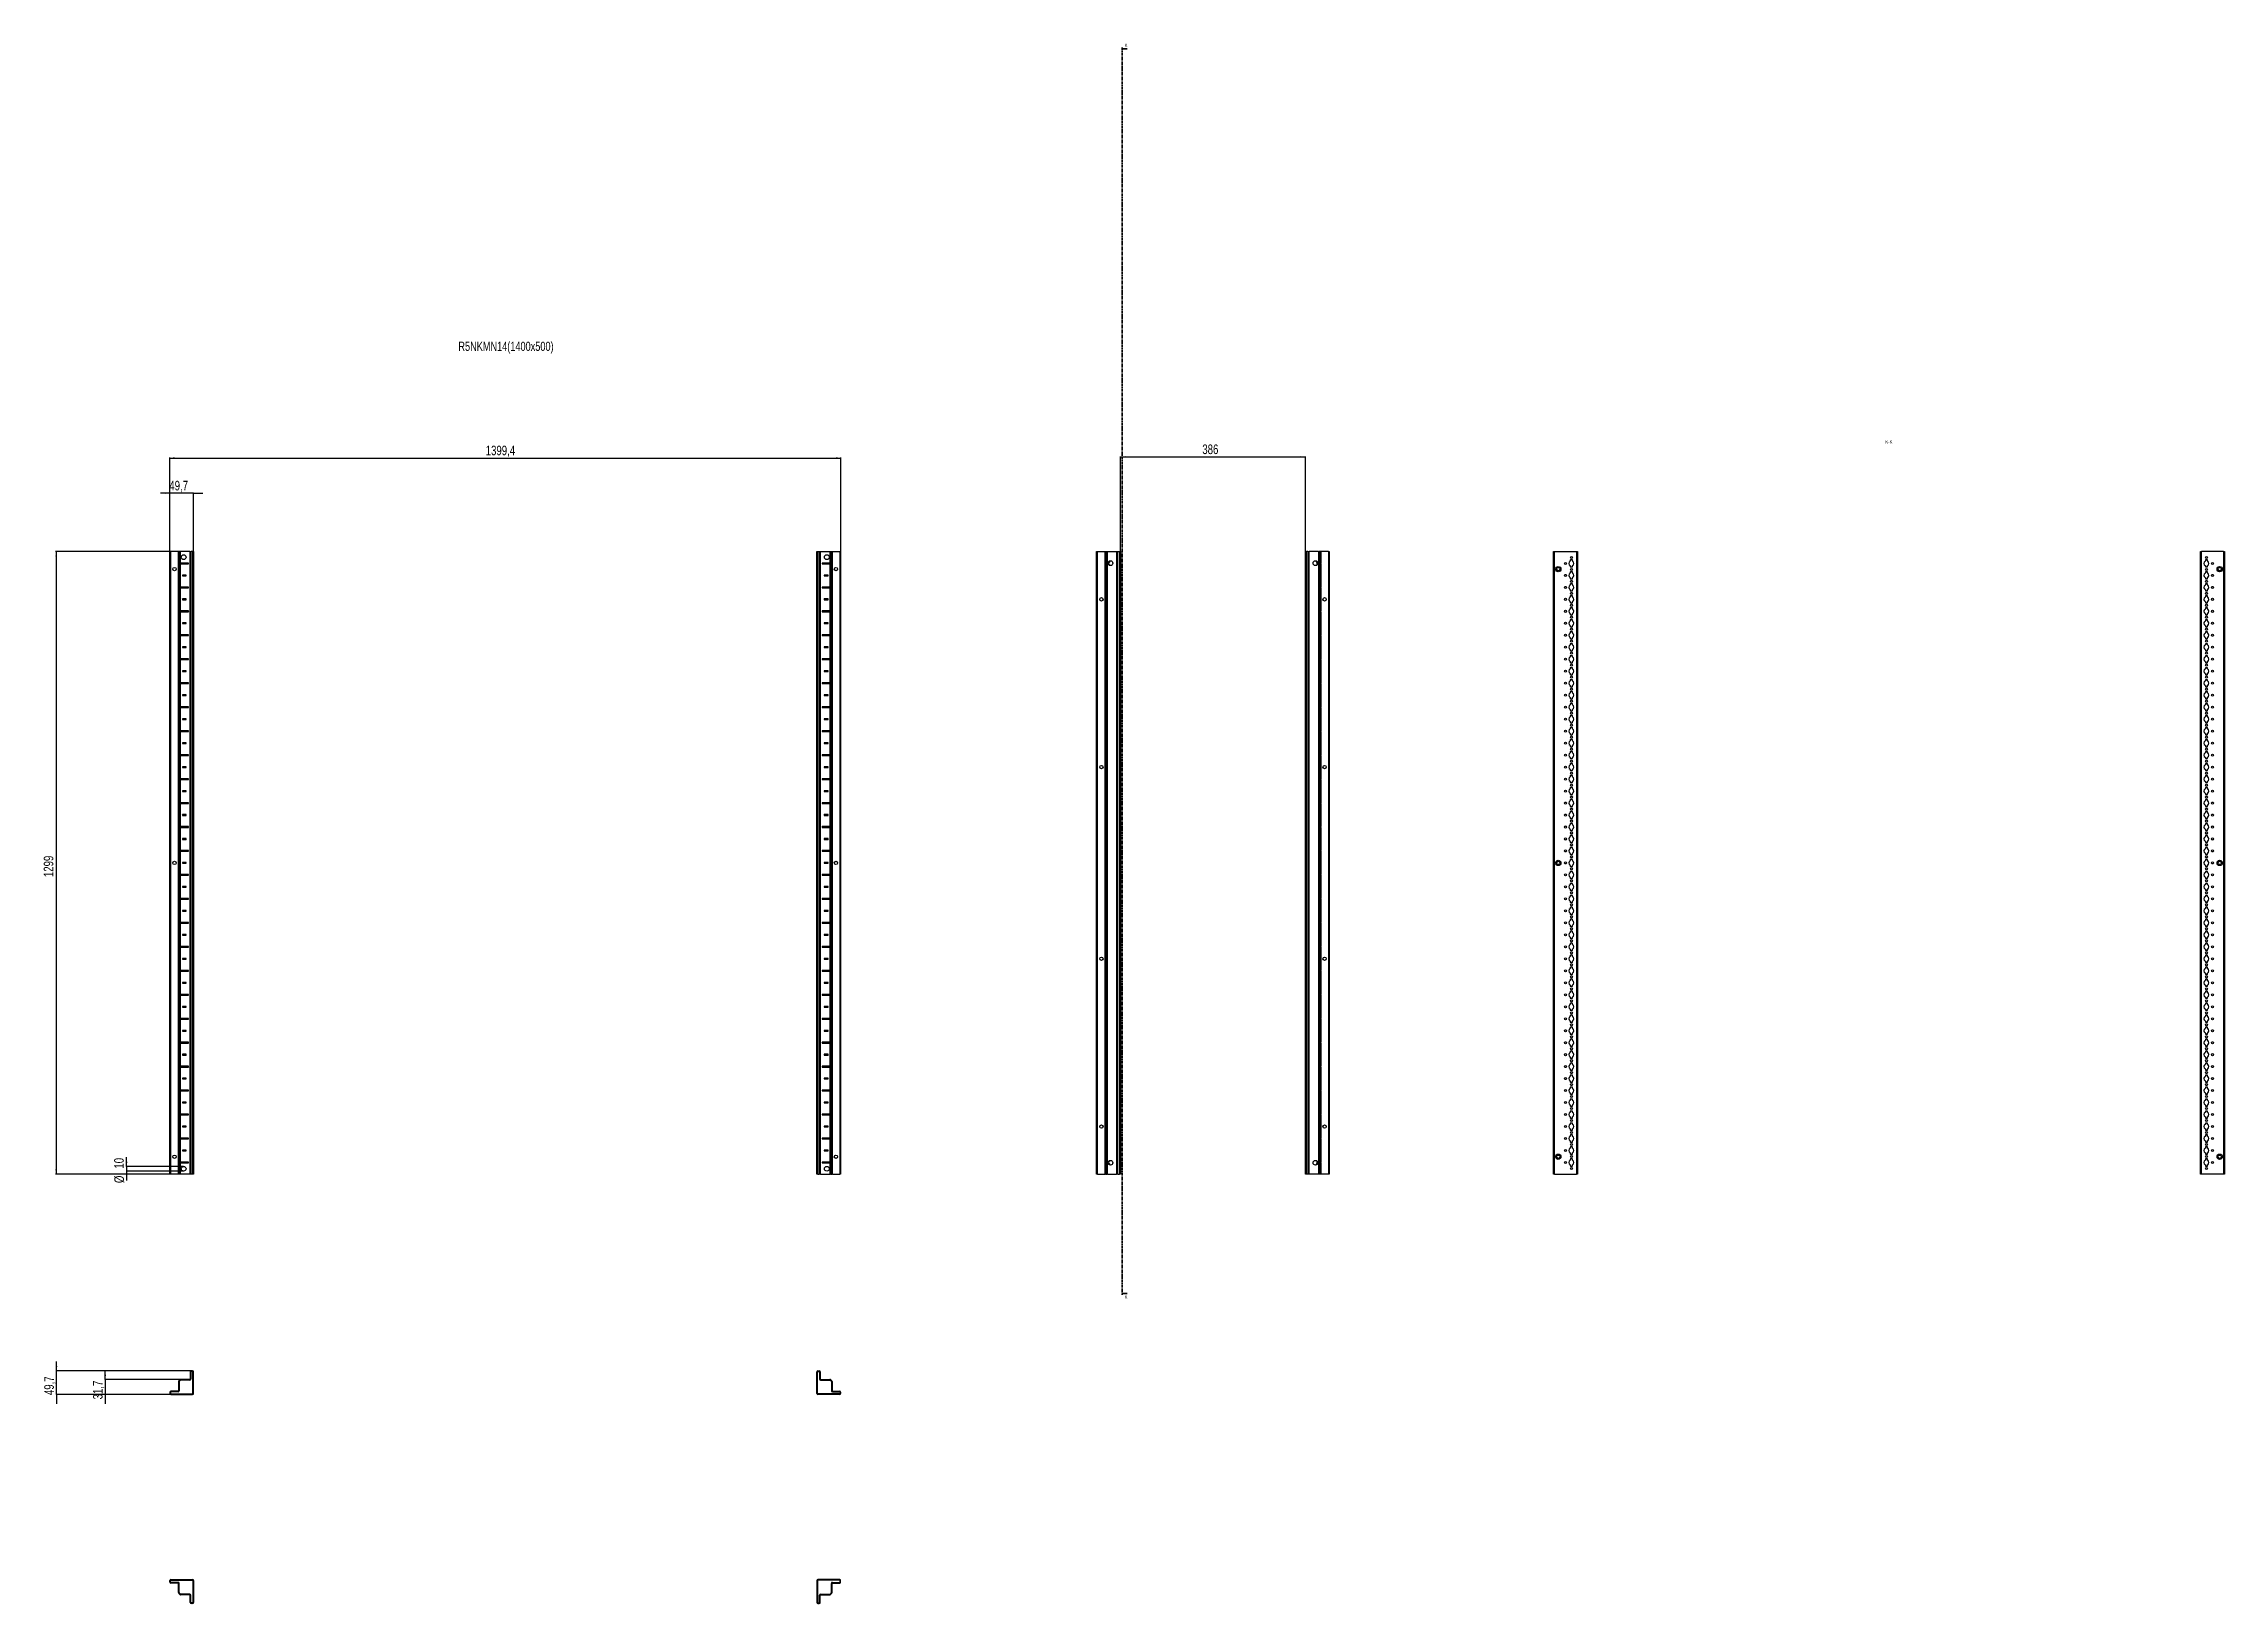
# Model space of a CAD drawing. Header units: millimetres. Extents: x -199 to 4350, y -1747 to 1507.
import ezdxf

# ---------------------------------------------------------------- set-up
doc = ezdxf.new("R2010")
doc.units = ezdxf.units.MM
doc.linetypes.add('CENTER', pattern=[10.16, 6.35, -1.27, 1.27, -1.27])
doc.layers.add('FORMAT', color=7, linetype='Continuous')
doc.styles.add('SLDTEXTSTYLE0', font='TXT', dxfattribs={"width": 0.75})
doc.dimstyles.new('SLDDIMSTYLE0', dxfattribs={"dimtxt": 20, "dimasz": 10, "dimexe": 0, "dimexo": 0.0625, "dimgap": 5, "dimtad": 2, "dimdec": 1, "dimrnd": 1e-09, "dimzin": 12, "dimdsep": 46, "dimtxsty": 'SLDTEXTSTYLE0', "dimsah": 1, "dimcen": 0.09, "dimadec": 0, "dimazin": 3, "dimtfac": 1, "dimtofl": 0, "dimtmove": 0, "dimatfit": 3, "dimfxl": 0, "dimfrac": 2, "dimtolj": 1, "dimtzin": 12, "dimarcsym": 0})
doc.dimstyles.new('SLDDIMSTYLE1', dxfattribs={"dimtxt": 20, "dimasz": 10, "dimexe": 0, "dimexo": 0.0625, "dimgap": 5, "dimtad": 2, "dimdec": 1, "dimrnd": 1e-09, "dimzin": 12, "dimdsep": 46, "dimtxsty": 'SLDTEXTSTYLE0', "dimsah": 1, "dimcen": 0.09, "dimadec": 0, "dimazin": 3, "dimtfac": 1, "dimtmove": 0, "dimatfit": 0, "dimfxl": 0, "dimfrac": 2, "dimtolj": 1, "dimtzin": 12, "dimarcsym": 0})

msp = doc.modelspace()

# ---------------------------------------------------------------- texts
at = {"color": 7, "linetype": 'Continuous', "char_height": 7, "attachment_point": 1, "style": 'SLDTEXTSTYLE0'}
for insert in [(2055.83, 1507.21), (2055.83, -1104.38)]:
    msp.add_mtext('K', dxfattribs=dict(at, insert=insert))
at = {"layer": 'FORMAT', "style": 'SLDTEXTSTYLE0'}
for s, insert, char_height, attachment_point in [('R5NKMN14(1400x500)', (666.01, 885.17), 19.05, 1), ('K-K', (3650.03, 679.8), 7, 2)]:
    msp.add_mtext(s, dxfattribs=dict(at, insert=insert, char_height=char_height, attachment_point=attachment_point))

# ---------------------------------------------------------------- blocks, each defined once
blk = doc.blocks.new('_D')
at = {"layer": 'FORMAT'}
for p, q in [((86.4, 447.2), (-174.2, 447.2)), ((-173.2, 447.2), (-173.2, -851.8)), ((86.4, -851.8), (-174.2, -851.8))]:
    blk.add_line(p, q, dxfattribs=at)
for points in [[(-173.2, 447.2), (-174.7, 437.2), (-171.6, 437.2)], [(-173.2, -851.8), (-171.6, -841.8), (-174.7, -841.8)]]:
    blk.add_solid(points, dxfattribs=at)
at = {"layer": 'FORMAT', "insert": (-198.9, -231.8), "char_height": 20, "attachment_point": 1, "rotation": 90, "style": 'SLDTEXTSTYLE0'}
blk.add_mtext('1299', dxfattribs=at)
blk = doc.blocks.new('_D_1')
at = {"layer": 'FORMAT'}
for p, q in [((64, 447.2), (64, 643.6)), ((64, 642.6), (1463.4, 642.6)), ((1463.4, 447.2), (1463.4, 643.6))]:
    blk.add_line(p, q, dxfattribs=at)
for points in [[(64, 642.6), (74, 641.1), (74, 644.2)], [(1463.4, 642.6), (1453.4, 644.2), (1453.4, 641.1)]]:
    blk.add_solid(points, dxfattribs=at)
at = {"layer": 'FORMAT', "insert": (723, 668.4), "char_height": 20, "attachment_point": 1, "style": 'SLDTEXTSTYLE0'}
blk.add_mtext('1399,4', dxfattribs=at)
blk = doc.blocks.new('_D_2')
at = {"layer": 'FORMAT'}
for p, q in [((64, 569.2), (44.7, 569.2)), ((64, 447.2), (64, 570.2)), ((113.7, 569.2), (64, 569.2)), ((113.7, 447.2), (113.7, 570.2)), ((113.7, 569.2), (132.9, 569.2))]:
    blk.add_line(p, q, dxfattribs=at)
for points in [[(64, 569.2), (54, 570.7), (54, 567.7)], [(113.7, 569.2), (123.7, 567.7), (123.7, 570.7)]]:
    blk.add_solid(points, dxfattribs=at)
at = {"layer": 'FORMAT', "insert": (63, 595), "char_height": 20, "attachment_point": 1, "style": 'SLDTEXTSTYLE0'}
blk.add_mtext('49,7', dxfattribs=at)
blk = doc.blocks.new('_D_3')
at = {"layer": 'FORMAT'}
for p, q in [((-26, -835.3), (-26, -816.1)), ((92.8, -835.3), (-27, -835.3)), ((92.8, -845.3), (-27, -845.3)), ((-26, -835.3), (-26, -845.3)), ((-26, -845.3), (-26, -864.5))]:
    blk.add_line(p, q, dxfattribs=at)
for points in [[(-26, -835.3), (-24.5, -825.3), (-27.6, -825.3)], [(-26, -845.3), (-27.6, -855.3), (-24.5, -855.3)]]:
    blk.add_solid(points, dxfattribs=at)
at = {"layer": 'FORMAT', "char_height": 20, "attachment_point": 1, "rotation": 90, "style": 'SLDTEXTSTYLE0'}
for s, insert in [('10', (-52.1, -840)), ('%%c', (-51.8, -870.2))]:
    blk.add_mtext(s, dxfattribs=dict(at, insert=insert))
blk = doc.blocks.new('_D_4')
at = {"layer": 'FORMAT'}
for p, q in [((2047, 447.2), (2047, 646)), ((2047, 645), (2433, 645)), ((2433, 447.2), (2433, 646))]:
    blk.add_line(p, q, dxfattribs=at)
for points in [[(2047, 645), (2057, 643.5), (2057, 646.5)], [(2433, 645), (2423, 646.5), (2423, 643.5)]]:
    blk.add_solid(points, dxfattribs=at)
at = {"layer": 'FORMAT', "insert": (2217.8, 670.8), "char_height": 20, "attachment_point": 1, "style": 'SLDTEXTSTYLE0'}
blk.add_mtext('386', dxfattribs=at)
blk = doc.blocks.new('_D_5')
at = {"layer": 'FORMAT'}
for p, q in [((108.5, -1261.8), (-173.2, -1261.8)), ((-172.2, -1261.8), (-172.2, -1242.5)), ((-172.2, -1311.5), (-172.2, -1261.8)), ((66, -1311.5), (-173.2, -1311.5)), ((-172.2, -1311.5), (-172.2, -1330.7))]:
    blk.add_line(p, q, dxfattribs=at)
for points in [[(-172.2, -1261.8), (-170.6, -1251.8), (-173.7, -1251.8)], [(-172.2, -1311.5), (-173.7, -1321.5), (-170.6, -1321.5)]]:
    blk.add_solid(points, dxfattribs=at)
at = {"layer": 'FORMAT', "insert": (-197.9, -1312.5), "char_height": 20, "attachment_point": 1, "rotation": 90, "style": 'SLDTEXTSTYLE0'}
blk.add_mtext('49,7', dxfattribs=at)
blk = doc.blocks.new('_D_6')
at = {"layer": 'FORMAT'}
for p, q in [((-70.5, -1279.8), (-70.5, -1260.5)), ((86.4, -1279.8), (-71.5, -1279.8)), ((66, -1311.5), (-71.5, -1311.5)), ((-70.5, -1279.8), (-70.5, -1311.5)), ((-70.5, -1311.5), (-70.5, -1330.7))]:
    blk.add_line(p, q, dxfattribs=at)
for points in [[(-70.5, -1279.8), (-69, -1269.8), (-72.1, -1269.8)], [(-70.5, -1311.5), (-72.1, -1321.5), (-69, -1321.5)]]:
    blk.add_solid(points, dxfattribs=at)
at = {"layer": 'FORMAT', "insert": (-96.3, -1321.5), "char_height": 20, "attachment_point": 1, "rotation": 90, "style": 'SLDTEXTSTYLE0'}
blk.add_mtext('31,7', dxfattribs=at)

# ---------------------------------------------------------------- dimensions: what is measured, and where the dimension line sits
at = {"layer": 'FORMAT'}
for base, p1, p2, angle, dimstyle, picture, middle in [((1463.38, 642.62), (63.98, 447.21), (1463.38, 447.21), 0, 'SLDDIMSTYLE0', '_D_1', (763.68, 642.62)), ((2432.97, 645), (2046.97, 447.21), (2432.97, 447.21), 0, 'SLDDIMSTYLE0', '_D_4', (2239.97, 645)), ((-173.15, -851.79), (86.42, 447.21), (86.42, -851.79), 90, 'SLDDIMSTYLE0', '_D', (-173.15, -202.29)), ((-172.17, -1261.77), (65.98, -1311.47), (108.48, -1261.77), 90, 'SLDDIMSTYLE1', '_D_5', (-172.17, -1286.62)), ((-70.54, -1311.47), (86.42, -1279.77), (65.98, -1311.47), 90, 'SLDDIMSTYLE1', '_D_6', (-70.54, -1295.62))]:
    dim = msp.add_linear_dim(base=base, p1=p1, p2=p2, angle=angle, dimstyle=dimstyle, dxfattribs=at)
    dim.commit()
    dim.dimension.update_dxf_attribs({"geometry": picture, "text_midpoint": middle, "dimtype": 160})
dim = msp.add_linear_dim(base=(63.98, 569.21), p1=(113.68, 447.21), p2=(63.98, 447.21), dimstyle='SLDDIMSTYLE1', dxfattribs=at)
dim.commit()
dim.dimension.update_dxf_attribs({"geometry": '_D_2', "text_midpoint": (88.83, 569.21), "dimtype": 160})
dim = msp.add_linear_dim(base=(-26.02, -845.29), p1=(92.83, -835.29), p2=(92.83, -845.29), angle=90, text='%%c<>', dimstyle='SLDDIMSTYLE1', dxfattribs=at)
dim.commit()
dim.dimension.update_dxf_attribs({"geometry": '_D_3', "text_midpoint": (-26.02, -840.29), "dimtype": 160})

# ---------------------------------------------------------------- linework, layer by layer
at = {"color": 7, "linetype": 'CENTER', "lineweight": 35}
msp.add_line((2050.71, 1499.09), (2050.71, -1103.67), dxfattribs=at)
at = {"color": 7, "linetype": 'Continuous', "lineweight": 35}
for p, q in [((2061.35, 1496.09), (2050.71, 1496.09)), ((2061.35, -1100.67), (2050.71, -1100.67))]:
    msp.add_line(p, q, dxfattribs=at)
at = {"color": 7, "linetype": 'Continuous', "lineweight": 25}
for p, q in [((63.98, -851.79), (63.98, 447.21)), ((63.98, 447.21), (65.98, 447.21)), ((81.33, 447.21), (65.98, 447.21)), ((81.33, 447.21), (81.98, 447.21)), ((81.98, -851.79), (81.98, 447.21)), ((81.98, 447.21), (82.56, 447.21)), ((83.77, 447.21), (82.56, 447.21)), ((83.77, -851.79), (83.77, 447.21)), ((83.8, 447.21), (83.77, 447.21)), ((83.8, -851.79), (83.8, 447.21)), ((85.01, 447.21), (83.8, 447.21)), ((85.01, 447.21), (86.42, 447.21)), ((85.93, 423.35), (85.93, 422.06)), ((86.58, 422.71), (85.93, 423.35)), ((86.58, 422.71), (85.93, 422.06)), ((105.83, 447.21), (86.42, 447.21)), ((102.83, 423.46), (86.42, 423.46)), ((86.42, 421.96), (102.83, 421.96)), ((102.08, 422.71), (86.58, 422.71)), ((102.08, 422.71), (102.83, 423.46)), ((102.08, 422.71), (102.83, 421.96)), ((102.83, 421.96), (102.83, 423.46)), ((105.83, 447.21), (106.48, 447.21)), ((106.48, -851.79), (106.48, 447.21)), ((106.48, 447.21), (108.48, 447.21)), ((111.68, 447.21), (108.48, 447.21)), ((111.68, 447.21), (113.68, 447.21)), ((113.68, 447.21), (113.68, -851.79)), ((1413.68, -851.79), (1413.68, 447.21)), ((1413.68, 447.21), (1415.68, 447.21)), ((1415.68, 447.21), (1418.88, 447.21)), ((1418.88, 447.21), (1420.88, 447.21)), ((1420.88, 447.21), (1420.88, -851.79)), ((1420.88, 447.21), (1421.53, 447.21)), ((1421.53, 447.21), (1440.93, 447.21)), ((1440.93, 423.46), (1424.53, 423.46)), ((1424.53, 423.46), (1424.53, 421.96)), ((1425.28, 422.71), (1424.53, 423.46)), ((1425.28, 422.71), (1424.53, 421.96)), ((1424.53, 421.96), (1440.93, 421.96)), ((1425.28, 422.71), (1440.78, 422.71)), ((1440.78, 422.71), (1441.42, 423.35)), ((1440.78, 422.71), (1441.42, 422.06)), ((1440.93, 447.21), (1442.34, 447.21)), ((1441.42, 422.06), (1441.42, 423.35)), ((1442.34, 447.21), (1443.55, 447.21)), ((1443.55, 447.21), (1443.55, -851.79)), ((1443.55, 447.21), (1443.58, 447.21)), ((1443.58, 447.21), (1443.58, -851.79)), ((1443.58, 447.21), (1444.79, 447.21)), ((1444.79, 447.21), (1445.38, 447.21)), ((1445.38, 447.21), (1445.38, -851.79)), ((1445.38, 447.21), (1446.03, 447.21)), ((1446.03, 447.21), (1461.38, 447.21)), ((1461.38, 447.21), (1463.38, 447.21)), ((1463.38, 447.21), (1463.38, -851.79)), ((1997.27, -851.79), (1997.27, 447.21)), ((1997.27, 447.21), (1999.27, 447.21)), ((1999.27, 447.21), (2014.62, 447.21)), ((2014.62, 447.21), (2015.27, 447.21)), ((2015.27, 423.46), (2015.27, 447.21)), ((2015.27, 447.21), (2015.86, 447.21)), ((2015.33, 423.35), (2015.27, 423.46)), ((2015.27, 423.46), (2015.27, 421.96)), ((2015.27, 421.96), (2015.33, 422.06)), ((2015.27, 373.46), (2015.27, 421.96)), ((2015.33, 422.06), (2015.33, 423.35)), ((2015.86, 447.21), (2017.07, 447.21)), ((2017.07, 447.21), (2017.07, -851.79)), ((2017.07, 447.21), (2017.1, 447.21)), ((2017.1, 447.21), (2017.1, -851.79)), ((2017.1, 447.21), (2018.31, 447.21)), ((2018.31, 447.21), (2019.72, 447.21)), ((2019.72, 447.21), (2039.12, 447.21)), ((2025.32, 427.73), (2025.32, 428.14)), ((2039.12, 447.21), (2039.77, 447.21)), ((2039.77, -851.79), (2039.77, 447.21)), ((2039.77, 447.21), (2041.77, 447.21)), ((2041.77, 447.21), (2044.97, 447.21)), ((2044.97, 447.21), (2046.97, 447.21)), ((2046.97, 447.21), (2046.97, -851.79)), ((2432.97, -851.79), (2432.97, 447.21)), ((2432.97, 447.21), (2434.97, 447.21)), ((2438.17, 447.21), (2434.97, 447.21)), ((2438.17, 447.21), (2440.17, 447.21)), ((2440.17, 447.21), (2440.17, -851.79)), ((2440.17, 447.21), (2440.82, 447.21)), ((2460.23, 447.21), (2440.82, 447.21)), ((2454.62, 428.14), (2454.62, 427.73)), ((2460.23, 447.21), (2461.64, 447.21)), ((2462.85, 447.21), (2461.64, 447.21)), ((2462.85, -851.79), (2462.85, 447.21)), ((2462.88, 447.21), (2462.85, 447.21)), ((2462.88, -851.79), (2462.88, 447.21)), ((2464.09, 447.21), (2462.88, 447.21)), ((2464.09, 447.21), (2464.67, 447.21)), ((2464.67, 423.46), (2464.61, 423.35)), ((2464.61, 423.35), (2464.61, 422.06)), ((2464.61, 422.06), (2464.67, 421.96)), ((2464.67, 447.21), (2464.67, 423.46)), ((2464.67, 447.21), (2465.32, 447.21)), ((2464.67, 421.96), (2464.67, 423.46)), ((2464.67, 421.96), (2464.67, 373.46)), ((2480.67, 447.21), (2465.32, 447.21)), ((2480.67, 447.21), (2482.67, 447.21)), ((2482.67, 447.21), (2482.67, -851.79)), ((2950.39, -851.79), (2950.39, 447.21)), ((2950.39, 447.21), (2952.39, 447.21)), ((2952.39, 447.21), (2998.09, 447.21)), ((2985.44, 429.61), (2985.44, 427.73)), ((2985.44, 417.68), (2985.44, 415.81)), ((2989.54, 430.11), (2985.94, 430.11)), ((2985.94, 415.31), (2989.54, 415.31)), ((2990.04, 427.73), (2990.04, 429.61)), ((2990.04, 415.81), (2990.04, 417.68)), ((2998.09, 447.21), (3000.09, 447.21)), ((3000.09, 447.21), (3000.09, -851.79)), ((4300.09, -851.79), (4300.09, 447.21)), ((4300.09, 447.21), (4302.09, 447.21)), ((4347.79, 447.21), (4302.09, 447.21)), ((4310.14, 429.61), (4310.14, 427.73)), ((4310.14, 417.68), (4310.14, 415.81)), ((4314.24, 430.11), (4310.64, 430.11)), ((4310.64, 415.31), (4314.24, 415.31)), ((4314.74, 427.73), (4314.74, 429.61)), ((4314.74, 415.81), (4314.74, 417.68)), ((4347.79, 447.21), (4349.79, 447.21)), ((4349.79, 447.21), (4349.79, -851.79)), ((85.93, 373.35), (85.93, 372.06)), ((86.58, 372.71), (85.93, 373.35)), ((86.58, 372.71), (85.93, 372.06)), ((102.83, 373.46), (86.42, 373.46)), ((86.42, 371.96), (102.83, 371.96)), ((102.08, 372.71), (86.58, 372.71)), ((98.33, 398.46), (90.33, 398.46)), ((90.33, 398.46), (90.33, 396.96)), ((91.08, 397.71), (90.33, 398.46)), ((91.08, 397.71), (90.33, 396.96)), ((90.33, 396.96), (98.33, 396.96)), ((97.58, 397.71), (91.08, 397.71)), ((97.58, 397.71), (98.33, 398.46)), ((97.58, 397.71), (98.33, 396.96)), ((98.33, 396.96), (98.33, 398.46)), ((102.08, 372.71), (102.83, 373.46)), ((102.08, 372.71), (102.83, 371.96)), ((102.83, 371.96), (102.83, 373.46)), ((1440.93, 373.46), (1424.53, 373.46)), ((1424.53, 373.46), (1424.53, 371.96)), ((1425.28, 372.71), (1424.53, 373.46)), ((1425.28, 372.71), (1424.53, 371.96)), ((1424.53, 371.96), (1440.93, 371.96)), ((1425.28, 372.71), (1440.78, 372.71)), ((1437.03, 398.46), (1429.03, 398.46)), ((1429.03, 398.46), (1429.03, 396.96)), ((1429.78, 397.71), (1429.03, 398.46)), ((1429.78, 397.71), (1429.03, 396.96)), ((1429.03, 396.96), (1437.03, 396.96)), ((1429.78, 397.71), (1436.28, 397.71)), ((1436.28, 397.71), (1437.03, 398.46)), ((1436.28, 397.71), (1437.03, 396.96)), ((1437.03, 396.96), (1437.03, 398.46)), ((1440.78, 372.71), (1441.42, 373.35)), ((1440.78, 372.71), (1441.42, 372.06)), ((1441.42, 372.06), (1441.42, 373.35)), ((2015.33, 373.35), (2015.27, 373.46)), ((2015.27, 373.46), (2015.27, 371.96)), ((2015.27, 371.96), (2015.33, 372.06)), ((2015.27, 323.46), (2015.27, 371.96)), ((2015.33, 372.06), (2015.33, 373.35)), ((2464.67, 373.46), (2464.61, 373.35)), ((2464.61, 373.35), (2464.61, 372.06)), ((2464.61, 372.06), (2464.67, 371.96)), ((2464.67, 371.96), (2464.67, 373.46)), ((2464.67, 371.96), (2464.67, 323.46)), ((2985.44, 404.61), (2985.44, 402.73)), ((2985.44, 392.68), (2985.44, 390.81)), ((2985.44, 379.61), (2985.44, 377.73)), ((2985.44, 367.68), (2985.44, 365.81)), ((2989.54, 405.11), (2985.94, 405.11)), ((2985.94, 390.31), (2989.54, 390.31)), ((2989.54, 380.11), (2985.94, 380.11)), ((2985.94, 365.31), (2989.54, 365.31)), ((2990.04, 402.73), (2990.04, 404.61)), ((2990.04, 390.81), (2990.04, 392.68)), ((2990.04, 377.73), (2990.04, 379.61)), ((2990.04, 365.81), (2990.04, 367.68)), ((4310.14, 404.61), (4310.14, 402.73)), ((4310.14, 392.68), (4310.14, 390.81)), ((4310.14, 379.61), (4310.14, 377.73)), ((4310.14, 367.68), (4310.14, 365.81)), ((4314.24, 405.11), (4310.64, 405.11)), ((4310.64, 390.31), (4314.24, 390.31)), ((4314.24, 380.11), (4310.64, 380.11)), ((4310.64, 365.31), (4314.24, 365.31)), ((4314.74, 402.73), (4314.74, 404.61)), ((4314.74, 390.81), (4314.74, 392.68)), ((4314.74, 377.73), (4314.74, 379.61)), ((4314.74, 365.81), (4314.74, 367.68)), ((85.93, 323.35), (85.93, 322.06)), ((86.58, 322.71), (85.93, 323.35)), ((86.58, 322.71), (85.93, 322.06)), ((102.83, 323.46), (86.42, 323.46)), ((86.42, 321.96), (102.83, 321.96)), ((102.08, 322.71), (86.58, 322.71)), ((98.33, 348.46), (90.33, 348.46)), ((90.33, 348.46), (90.33, 346.96)), ((91.08, 347.71), (90.33, 348.46)), ((91.08, 347.71), (90.33, 346.96)), ((90.33, 346.96), (98.33, 346.96)), ((97.58, 347.71), (91.08, 347.71)), ((97.58, 347.71), (98.33, 348.46)), ((97.58, 347.71), (98.33, 346.96)), ((98.33, 346.96), (98.33, 348.46)), ((102.08, 322.71), (102.83, 323.46)), ((102.08, 322.71), (102.83, 321.96)), ((102.83, 321.96), (102.83, 323.46)), ((1440.93, 323.46), (1424.53, 323.46)), ((1424.53, 323.46), (1424.53, 321.96)), ((1425.28, 322.71), (1424.53, 323.46)), ((1425.28, 322.71), (1424.53, 321.96)), ((1424.53, 321.96), (1440.93, 321.96)), ((1425.28, 322.71), (1440.78, 322.71)), ((1437.03, 348.46), (1429.03, 348.46)), ((1429.03, 348.46), (1429.03, 346.96)), ((1429.78, 347.71), (1429.03, 348.46)), ((1429.78, 347.71), (1429.03, 346.96)), ((1429.03, 346.96), (1437.03, 346.96)), ((1429.78, 347.71), (1436.28, 347.71)), ((1436.28, 347.71), (1437.03, 348.46)), ((1436.28, 347.71), (1437.03, 346.96)), ((1437.03, 346.96), (1437.03, 348.46)), ((1440.78, 322.71), (1441.42, 323.35)), ((1440.78, 322.71), (1441.42, 322.06)), ((1441.42, 322.06), (1441.42, 323.35)), ((2015.33, 323.35), (2015.27, 323.46)), ((2015.27, 323.46), (2015.27, 321.96)), ((2015.27, 321.96), (2015.33, 322.06)), ((2015.27, 273.46), (2015.27, 321.96)), ((2015.33, 322.06), (2015.33, 323.35)), ((2464.67, 323.46), (2464.61, 323.35)), ((2464.61, 323.35), (2464.61, 322.06)), ((2464.61, 322.06), (2464.67, 321.96)), ((2464.67, 321.96), (2464.67, 323.46)), ((2464.67, 321.96), (2464.67, 273.46)), ((2985.44, 354.61), (2985.44, 352.73)), ((2985.44, 342.68), (2985.44, 340.81)), ((2985.44, 329.61), (2985.44, 327.73)), ((2989.54, 355.11), (2985.94, 355.11)), ((2985.94, 340.31), (2989.54, 340.31)), ((2989.54, 330.11), (2985.94, 330.11)), ((2990.04, 352.73), (2990.04, 354.61)), ((2990.04, 340.81), (2990.04, 342.68)), ((2990.04, 327.73), (2990.04, 329.61)), ((4310.14, 354.61), (4310.14, 352.73)), ((4310.14, 342.68), (4310.14, 340.81)), ((4310.14, 329.61), (4310.14, 327.73)), ((4314.24, 355.11), (4310.64, 355.11)), ((4310.64, 340.31), (4314.24, 340.31)), ((4314.24, 330.11), (4310.64, 330.11)), ((4314.74, 352.73), (4314.74, 354.61)), ((4314.74, 340.81), (4314.74, 342.68)), ((4314.74, 327.73), (4314.74, 329.61)), ((85.93, 273.35), (85.93, 272.06)), ((86.58, 272.71), (85.93, 273.35)), ((102.83, 273.46), (86.42, 273.46)), ((98.33, 298.46), (90.33, 298.46)), ((90.33, 298.46), (90.33, 296.96)), ((91.08, 297.71), (90.33, 298.46)), ((91.08, 297.71), (90.33, 296.96)), ((90.33, 296.96), (98.33, 296.96)), ((97.58, 297.71), (91.08, 297.71)), ((97.58, 297.71), (98.33, 298.46)), ((97.58, 297.71), (98.33, 296.96)), ((98.33, 296.96), (98.33, 298.46)), ((102.08, 272.71), (102.83, 273.46)), ((102.83, 271.96), (102.83, 273.46)), ((1440.93, 273.46), (1424.53, 273.46)), ((1424.53, 273.46), (1424.53, 271.96)), ((1425.28, 272.71), (1424.53, 273.46)), ((1437.03, 298.46), (1429.03, 298.46)), ((1429.03, 298.46), (1429.03, 296.96)), ((1429.78, 297.71), (1429.03, 298.46)), ((1429.78, 297.71), (1429.03, 296.96)), ((1429.03, 296.96), (1437.03, 296.96)), ((1429.78, 297.71), (1436.28, 297.71)), ((1436.28, 297.71), (1437.03, 298.46)), ((1436.28, 297.71), (1437.03, 296.96)), ((1437.03, 296.96), (1437.03, 298.46)), ((1440.78, 272.71), (1441.42, 273.35)), ((1441.42, 272.06), (1441.42, 273.35)), ((2015.33, 273.35), (2015.27, 273.46)), ((2015.27, 273.46), (2015.27, 271.96)), ((2015.33, 272.06), (2015.33, 273.35)), ((2464.67, 273.46), (2464.61, 273.35)), ((2464.61, 273.35), (2464.61, 272.06)), ((2464.67, 271.96), (2464.67, 273.46)), ((2985.44, 317.68), (2985.44, 315.81)), ((2985.44, 304.61), (2985.44, 302.73)), ((2985.44, 292.68), (2985.44, 290.81)), ((2985.44, 279.61), (2985.44, 277.73)), ((2985.94, 315.31), (2989.54, 315.31)), ((2989.54, 305.11), (2985.94, 305.11)), ((2985.94, 290.31), (2989.54, 290.31)), ((2989.54, 280.11), (2985.94, 280.11)), ((2990.04, 315.81), (2990.04, 317.68)), ((2990.04, 302.73), (2990.04, 304.61)), ((2990.04, 290.81), (2990.04, 292.68)), ((2990.04, 277.73), (2990.04, 279.61)), ((4310.14, 317.68), (4310.14, 315.81)), ((4310.14, 304.61), (4310.14, 302.73)), ((4310.14, 292.68), (4310.14, 290.81)), ((4310.14, 279.61), (4310.14, 277.73)), ((4310.64, 315.31), (4314.24, 315.31)), ((4314.24, 305.11), (4310.64, 305.11)), ((4310.64, 290.31), (4314.24, 290.31)), ((4314.24, 280.11), (4310.64, 280.11)), ((4314.74, 315.81), (4314.74, 317.68)), ((4314.74, 302.73), (4314.74, 304.61)), ((4314.74, 290.81), (4314.74, 292.68)), ((4314.74, 277.73), (4314.74, 279.61)), ((86.58, 272.71), (85.93, 272.06)), ((86.42, 271.96), (102.83, 271.96)), ((102.08, 272.71), (86.58, 272.71)), ((98.33, 248.46), (90.33, 248.46)), ((90.33, 248.46), (90.33, 246.96)), ((91.08, 247.71), (90.33, 248.46)), ((91.08, 247.71), (90.33, 246.96)), ((90.33, 246.96), (98.33, 246.96)), ((97.58, 247.71), (91.08, 247.71)), ((97.58, 247.71), (98.33, 248.46)), ((97.58, 247.71), (98.33, 246.96)), ((98.33, 246.96), (98.33, 248.46)), ((102.08, 272.71), (102.83, 271.96)), ((1425.28, 272.71), (1424.53, 271.96)), ((1424.53, 271.96), (1440.93, 271.96)), ((1425.28, 272.71), (1440.78, 272.71)), ((1437.03, 248.46), (1429.03, 248.46)), ((1429.03, 248.46), (1429.03, 246.96)), ((1429.78, 247.71), (1429.03, 248.46)), ((1429.78, 247.71), (1429.03, 246.96)), ((1429.03, 246.96), (1437.03, 246.96)), ((1429.78, 247.71), (1436.28, 247.71)), ((1436.28, 247.71), (1437.03, 248.46)), ((1436.28, 247.71), (1437.03, 246.96)), ((1437.03, 246.96), (1437.03, 248.46)), ((1440.78, 272.71), (1441.42, 272.06)), ((2015.27, 271.96), (2015.33, 272.06)), ((2015.27, 223.46), (2015.27, 271.96)), ((2464.61, 272.06), (2464.67, 271.96)), ((2464.67, 271.96), (2464.67, 223.46)), ((2985.44, 267.68), (2985.44, 265.81)), ((2985.44, 254.61), (2985.44, 252.73)), ((2985.44, 242.68), (2985.44, 240.81)), ((2985.44, 229.61), (2985.44, 227.73)), ((2985.94, 265.31), (2989.54, 265.31)), ((2989.54, 255.11), (2985.94, 255.11)), ((2985.94, 240.31), (2989.54, 240.31)), ((2989.54, 230.11), (2985.94, 230.11)), ((2990.04, 265.81), (2990.04, 267.68)), ((2990.04, 252.73), (2990.04, 254.61)), ((2990.04, 240.81), (2990.04, 242.68)), ((2990.04, 227.73), (2990.04, 229.61)), ((4310.14, 267.68), (4310.14, 265.81)), ((4310.14, 254.61), (4310.14, 252.73)), ((4310.14, 242.68), (4310.14, 240.81)), ((4310.14, 229.61), (4310.14, 227.73)), ((4310.64, 265.31), (4314.24, 265.31)), ((4314.24, 255.11), (4310.64, 255.11)), ((4310.64, 240.31), (4314.24, 240.31)), ((4314.24, 230.11), (4310.64, 230.11)), ((4314.74, 265.81), (4314.74, 267.68)), ((4314.74, 252.73), (4314.74, 254.61)), ((4314.74, 240.81), (4314.74, 242.68)), ((4314.74, 227.73), (4314.74, 229.61)), ((85.93, 223.35), (85.93, 222.06)), ((86.58, 222.71), (85.93, 223.35)), ((86.58, 222.71), (85.93, 222.06)), ((102.83, 223.46), (86.42, 223.46)), ((86.42, 221.96), (102.83, 221.96)), ((102.08, 222.71), (86.58, 222.71)), ((98.33, 198.46), (90.33, 198.46)), ((90.33, 198.46), (90.33, 196.96)), ((91.08, 197.71), (90.33, 198.46)), ((91.08, 197.71), (90.33, 196.96)), ((90.33, 196.96), (98.33, 196.96)), ((97.58, 197.71), (91.08, 197.71)), ((97.58, 197.71), (98.33, 198.46)), ((97.58, 197.71), (98.33, 196.96)), ((98.33, 196.96), (98.33, 198.46)), ((102.08, 222.71), (102.83, 223.46)), ((102.08, 222.71), (102.83, 221.96)), ((102.83, 221.96), (102.83, 223.46)), ((1440.93, 223.46), (1424.53, 223.46)), ((1424.53, 223.46), (1424.53, 221.96)), ((1425.28, 222.71), (1424.53, 223.46)), ((1425.28, 222.71), (1424.53, 221.96)), ((1424.53, 221.96), (1440.93, 221.96)), ((1425.28, 222.71), (1440.78, 222.71)), ((1437.03, 198.46), (1429.03, 198.46)), ((1429.03, 198.46), (1429.03, 196.96)), ((1429.78, 197.71), (1429.03, 198.46)), ((1429.78, 197.71), (1429.03, 196.96)), ((1429.03, 196.96), (1437.03, 196.96)), ((1429.78, 197.71), (1436.28, 197.71)), ((1436.28, 197.71), (1437.03, 198.46)), ((1436.28, 197.71), (1437.03, 196.96)), ((1437.03, 196.96), (1437.03, 198.46)), ((1440.78, 222.71), (1441.42, 223.35)), ((1440.78, 222.71), (1441.42, 222.06)), ((1441.42, 222.06), (1441.42, 223.35)), ((2015.33, 223.35), (2015.27, 223.46)), ((2015.27, 223.46), (2015.27, 221.96)), ((2015.27, 221.96), (2015.33, 222.06)), ((2015.27, 173.46), (2015.27, 221.96)), ((2015.33, 222.06), (2015.33, 223.35)), ((2464.67, 223.46), (2464.61, 223.35)), ((2464.61, 223.35), (2464.61, 222.06)), ((2464.61, 222.06), (2464.67, 221.96)), ((2464.67, 221.96), (2464.67, 223.46)), ((2464.67, 221.96), (2464.67, 173.46)), ((2985.44, 217.68), (2985.44, 215.81)), ((2985.44, 204.61), (2985.44, 202.73)), ((2985.44, 192.68), (2985.44, 190.81)), ((2985.94, 215.31), (2989.54, 215.31)), ((2989.54, 205.11), (2985.94, 205.11)), ((2985.94, 190.31), (2989.54, 190.31)), ((2990.04, 215.81), (2990.04, 217.68)), ((2990.04, 202.73), (2990.04, 204.61)), ((2990.04, 190.81), (2990.04, 192.68)), ((4310.14, 217.68), (4310.14, 215.81)), ((4310.14, 204.61), (4310.14, 202.73)), ((4310.14, 192.68), (4310.14, 190.81)), ((4310.64, 215.31), (4314.24, 215.31)), ((4314.24, 205.11), (4310.64, 205.11)), ((4310.64, 190.31), (4314.24, 190.31)), ((4314.74, 215.81), (4314.74, 217.68)), ((4314.74, 202.73), (4314.74, 204.61)), ((4314.74, 190.81), (4314.74, 192.68)), ((85.93, 173.35), (85.93, 172.06)), ((86.58, 172.71), (85.93, 173.35)), ((86.58, 172.71), (85.93, 172.06)), ((102.83, 173.46), (86.42, 173.46)), ((86.42, 171.96), (102.83, 171.96)), ((102.08, 172.71), (86.58, 172.71)), ((98.33, 148.46), (90.33, 148.46)), ((90.33, 148.46), (90.33, 146.96)), ((91.08, 147.71), (90.33, 148.46)), ((91.08, 147.71), (90.33, 146.96)), ((90.33, 146.96), (98.33, 146.96)), ((97.58, 147.71), (91.08, 147.71)), ((97.58, 147.71), (98.33, 148.46)), ((97.58, 147.71), (98.33, 146.96)), ((98.33, 146.96), (98.33, 148.46)), ((102.08, 172.71), (102.83, 173.46)), ((102.08, 172.71), (102.83, 171.96)), ((102.83, 171.96), (102.83, 173.46)), ((1440.93, 173.46), (1424.53, 173.46)), ((1424.53, 173.46), (1424.53, 171.96)), ((1425.28, 172.71), (1424.53, 173.46)), ((1425.28, 172.71), (1424.53, 171.96)), ((1424.53, 171.96), (1440.93, 171.96)), ((1425.28, 172.71), (1440.78, 172.71)), ((1437.03, 148.46), (1429.03, 148.46)), ((1429.03, 148.46), (1429.03, 146.96)), ((1429.78, 147.71), (1429.03, 148.46)), ((1429.78, 147.71), (1429.03, 146.96)), ((1429.03, 146.96), (1437.03, 146.96)), ((1429.78, 147.71), (1436.28, 147.71)), ((1436.28, 147.71), (1437.03, 148.46)), ((1436.28, 147.71), (1437.03, 146.96)), ((1437.03, 146.96), (1437.03, 148.46)), ((1440.78, 172.71), (1441.42, 173.35)), ((1440.78, 172.71), (1441.42, 172.06)), ((1441.42, 172.06), (1441.42, 173.35)), ((2015.33, 173.35), (2015.27, 173.46)), ((2015.27, 173.46), (2015.27, 171.96)), ((2015.27, 171.96), (2015.33, 172.06)), ((2015.27, 123.46), (2015.27, 171.96)), ((2015.33, 172.06), (2015.33, 173.35)), ((2464.67, 173.46), (2464.61, 173.35)), ((2464.61, 173.35), (2464.61, 172.06)), ((2464.61, 172.06), (2464.67, 171.96)), ((2464.67, 171.96), (2464.67, 173.46)), ((2464.67, 171.96), (2464.67, 123.46)), ((2985.44, 179.61), (2985.44, 177.73)), ((2985.44, 167.68), (2985.44, 165.81)), ((2985.44, 154.61), (2985.44, 152.73)), ((2985.44, 142.68), (2985.44, 140.81)), ((2989.54, 180.11), (2985.94, 180.11)), ((2985.94, 165.31), (2989.54, 165.31)), ((2989.54, 155.11), (2985.94, 155.11)), ((2985.94, 140.31), (2989.54, 140.31)), ((2990.04, 177.73), (2990.04, 179.61)), ((2990.04, 165.81), (2990.04, 167.68)), ((2990.04, 152.73), (2990.04, 154.61)), ((2990.04, 140.81), (2990.04, 142.68)), ((4310.14, 179.61), (4310.14, 177.73)), ((4310.14, 167.68), (4310.14, 165.81)), ((4310.14, 154.61), (4310.14, 152.73)), ((4310.14, 142.68), (4310.14, 140.81)), ((4314.24, 180.11), (4310.64, 180.11)), ((4310.64, 165.31), (4314.24, 165.31)), ((4314.24, 155.11), (4310.64, 155.11)), ((4310.64, 140.31), (4314.24, 140.31)), ((4314.74, 177.73), (4314.74, 179.61)), ((4314.74, 165.81), (4314.74, 167.68)), ((4314.74, 152.73), (4314.74, 154.61)), ((4314.74, 140.81), (4314.74, 142.68)), ((85.93, 123.35), (85.93, 122.06)), ((86.58, 122.71), (85.93, 123.35)), ((86.58, 122.71), (85.93, 122.06)), ((102.83, 123.46), (86.42, 123.46)), ((86.42, 121.96), (102.83, 121.96)), ((102.08, 122.71), (86.58, 122.71)), ((98.33, 98.46), (90.33, 98.46)), ((90.33, 98.46), (90.33, 96.96)), ((91.08, 97.71), (90.33, 98.46)), ((91.08, 97.71), (90.33, 96.96)), ((90.33, 96.96), (98.33, 96.96)), ((97.58, 97.71), (91.08, 97.71)), ((97.58, 97.71), (98.33, 98.46)), ((97.58, 97.71), (98.33, 96.96)), ((98.33, 96.96), (98.33, 98.46)), ((102.08, 122.71), (102.83, 123.46)), ((102.08, 122.71), (102.83, 121.96)), ((102.83, 121.96), (102.83, 123.46)), ((1440.93, 123.46), (1424.53, 123.46)), ((1424.53, 123.46), (1424.53, 121.96)), ((1425.28, 122.71), (1424.53, 123.46)), ((1425.28, 122.71), (1424.53, 121.96)), ((1424.53, 121.96), (1440.93, 121.96)), ((1425.28, 122.71), (1440.78, 122.71)), ((1437.03, 98.46), (1429.03, 98.46)), ((1429.03, 98.46), (1429.03, 96.96)), ((1429.78, 97.71), (1429.03, 98.46)), ((1429.78, 97.71), (1429.03, 96.96)), ((1429.03, 96.96), (1437.03, 96.96)), ((1429.78, 97.71), (1436.28, 97.71)), ((1436.28, 97.71), (1437.03, 98.46)), ((1436.28, 97.71), (1437.03, 96.96)), ((1437.03, 96.96), (1437.03, 98.46)), ((1440.78, 122.71), (1441.42, 123.35)), ((1440.78, 122.71), (1441.42, 122.06)), ((1441.42, 122.06), (1441.42, 123.35)), ((2015.33, 123.35), (2015.27, 123.46)), ((2015.27, 123.46), (2015.27, 121.96)), ((2015.27, 121.96), (2015.33, 122.06)), ((2015.27, 73.46), (2015.27, 121.96)), ((2015.33, 122.06), (2015.33, 123.35)), ((2464.67, 123.46), (2464.61, 123.35)), ((2464.61, 123.35), (2464.61, 122.06)), ((2464.61, 122.06), (2464.67, 121.96)), ((2464.67, 121.96), (2464.67, 123.46)), ((2464.67, 121.96), (2464.67, 73.46)), ((2985.44, 129.61), (2985.44, 127.73)), ((2985.44, 117.68), (2985.44, 115.81)), ((2985.44, 104.61), (2985.44, 102.73)), ((2985.44, 92.68), (2985.44, 90.81)), ((2989.54, 130.11), (2985.94, 130.11)), ((2985.94, 115.31), (2989.54, 115.31)), ((2989.54, 105.11), (2985.94, 105.11)), ((2990.04, 127.73), (2990.04, 129.61)), ((2990.04, 115.81), (2990.04, 117.68)), ((2990.04, 102.73), (2990.04, 104.61)), ((2990.04, 90.81), (2990.04, 92.68)), ((4310.14, 129.61), (4310.14, 127.73)), ((4310.14, 117.68), (4310.14, 115.81)), ((4310.14, 104.61), (4310.14, 102.73)), ((4310.14, 92.68), (4310.14, 90.81)), ((4314.24, 130.11), (4310.64, 130.11)), ((4310.64, 115.31), (4314.24, 115.31)), ((4314.24, 105.11), (4310.64, 105.11)), ((4314.74, 127.73), (4314.74, 129.61)), ((4314.74, 115.81), (4314.74, 117.68)), ((4314.74, 102.73), (4314.74, 104.61)), ((4314.74, 90.81), (4314.74, 92.68)), ((85.93, 73.35), (85.93, 72.06)), ((86.58, 72.71), (85.93, 73.35)), ((86.58, 72.71), (85.93, 72.06)), ((102.83, 73.46), (86.42, 73.46)), ((86.42, 71.96), (102.83, 71.96)), ((102.08, 72.71), (86.58, 72.71)), ((98.33, 48.46), (90.33, 48.46)), ((90.33, 48.46), (90.33, 46.96)), ((91.08, 47.71), (90.33, 48.46)), ((91.08, 47.71), (90.33, 46.96)), ((90.33, 46.96), (98.33, 46.96)), ((97.58, 47.71), (91.08, 47.71)), ((97.58, 47.71), (98.33, 48.46)), ((97.58, 47.71), (98.33, 46.96)), ((98.33, 46.96), (98.33, 48.46)), ((102.08, 72.71), (102.83, 73.46)), ((102.08, 72.71), (102.83, 71.96)), ((102.83, 71.96), (102.83, 73.46)), ((1440.93, 73.46), (1424.53, 73.46)), ((1424.53, 73.46), (1424.53, 71.96)), ((1425.28, 72.71), (1424.53, 73.46)), ((1425.28, 72.71), (1424.53, 71.96)), ((1424.53, 71.96), (1440.93, 71.96)), ((1425.28, 72.71), (1440.78, 72.71)), ((1437.03, 48.46), (1429.03, 48.46)), ((1429.03, 48.46), (1429.03, 46.96)), ((1429.78, 47.71), (1429.03, 48.46)), ((1429.78, 47.71), (1429.03, 46.96)), ((1429.03, 46.96), (1437.03, 46.96)), ((1429.78, 47.71), (1436.28, 47.71)), ((1436.28, 47.71), (1437.03, 48.46)), ((1436.28, 47.71), (1437.03, 46.96)), ((1437.03, 46.96), (1437.03, 48.46)), ((1440.78, 72.71), (1441.42, 73.35)), ((1440.78, 72.71), (1441.42, 72.06)), ((1441.42, 72.06), (1441.42, 73.35)), ((2015.33, 73.35), (2015.27, 73.46)), ((2015.27, 73.46), (2015.27, 71.96)), ((2015.27, 71.96), (2015.33, 72.06)), ((2015.27, 23.46), (2015.27, 71.96)), ((2015.33, 72.06), (2015.33, 73.35)), ((2464.67, 73.46), (2464.61, 73.35)), ((2464.61, 73.35), (2464.61, 72.06)), ((2464.61, 72.06), (2464.67, 71.96)), ((2464.67, 71.96), (2464.67, 73.46)), ((2464.67, 71.96), (2464.67, 23.46)), ((2985.44, 79.61), (2985.44, 77.73)), ((2985.44, 67.68), (2985.44, 65.81)), ((2985.44, 54.61), (2985.44, 52.73)), ((2985.94, 90.31), (2989.54, 90.31)), ((2989.54, 80.11), (2985.94, 80.11)), ((2985.94, 65.31), (2989.54, 65.31)), ((2989.54, 55.11), (2985.94, 55.11)), ((2990.04, 77.73), (2990.04, 79.61)), ((2990.04, 65.81), (2990.04, 67.68)), ((2990.04, 52.73), (2990.04, 54.61)), ((4310.14, 79.61), (4310.14, 77.73)), ((4310.14, 67.68), (4310.14, 65.81)), ((4310.14, 54.61), (4310.14, 52.73)), ((4310.64, 90.31), (4314.24, 90.31)), ((4314.24, 80.11), (4310.64, 80.11)), ((4310.64, 65.31), (4314.24, 65.31)), ((4314.24, 55.11), (4310.64, 55.11)), ((4314.74, 77.73), (4314.74, 79.61)), ((4314.74, 65.81), (4314.74, 67.68)), ((4314.74, 52.73), (4314.74, 54.61)), ((85.93, 23.35), (85.93, 22.06)), ((86.58, 22.71), (85.93, 23.35)), ((86.58, 22.71), (85.93, 22.06)), ((102.83, 23.46), (86.42, 23.46)), ((86.42, 21.96), (102.83, 21.96)), ((102.08, 22.71), (86.58, 22.71)), ((102.08, 22.71), (102.83, 23.46)), ((102.08, 22.71), (102.83, 21.96)), ((102.83, 21.96), (102.83, 23.46)), ((1440.93, 23.46), (1424.53, 23.46)), ((1424.53, 23.46), (1424.53, 21.96)), ((1425.28, 22.71), (1424.53, 23.46)), ((1425.28, 22.71), (1424.53, 21.96)), ((1424.53, 21.96), (1440.93, 21.96)), ((1425.28, 22.71), (1440.78, 22.71)), ((1440.78, 22.71), (1441.42, 23.35)), ((1440.78, 22.71), (1441.42, 22.06)), ((1441.42, 22.06), (1441.42, 23.35)), ((2015.33, 23.35), (2015.27, 23.46)), ((2015.27, 23.46), (2015.27, 21.96)), ((2015.27, 21.96), (2015.33, 22.06)), ((2015.27, -26.54), (2015.27, 21.96)), ((2015.33, 22.06), (2015.33, 23.35)), ((2464.67, 23.46), (2464.61, 23.35)), ((2464.61, 23.35), (2464.61, 22.06)), ((2464.61, 22.06), (2464.67, 21.96)), ((2464.67, 21.96), (2464.67, 23.46)), ((2464.67, 21.96), (2464.67, -26.54)), ((2985.44, 42.68), (2985.44, 40.81)), ((2985.44, 29.61), (2985.44, 27.73)), ((2985.44, 17.68), (2985.44, 15.81)), ((2985.44, 4.61), (2985.44, 2.73)), ((2985.94, 40.31), (2989.54, 40.31)), ((2989.54, 30.11), (2985.94, 30.11)), ((2985.94, 15.31), (2989.54, 15.31)), ((2989.54, 5.11), (2985.94, 5.11)), ((2990.04, 40.81), (2990.04, 42.68)), ((2990.04, 27.73), (2990.04, 29.61)), ((2990.04, 15.81), (2990.04, 17.68)), ((2990.04, 2.73), (2990.04, 4.61)), ((4310.14, 42.68), (4310.14, 40.81)), ((4310.14, 29.61), (4310.14, 27.73)), ((4310.14, 17.68), (4310.14, 15.81)), ((4310.14, 4.61), (4310.14, 2.73)), ((4310.64, 40.31), (4314.24, 40.31)), ((4314.24, 30.11), (4310.64, 30.11)), ((4310.64, 15.31), (4314.24, 15.31)), ((4314.24, 5.11), (4310.64, 5.11)), ((4314.74, 40.81), (4314.74, 42.68)), ((4314.74, 27.73), (4314.74, 29.61)), ((4314.74, 15.81), (4314.74, 17.68)), ((4314.74, 2.73), (4314.74, 4.61)), ((85.93, -26.65), (85.93, -27.94)), ((86.58, -27.29), (85.93, -26.65)), ((86.58, -27.29), (85.93, -27.94)), ((102.83, -26.54), (86.42, -26.54)), ((86.42, -28.04), (102.83, -28.04)), ((102.08, -27.29), (86.58, -27.29)), ((98.33, -1.54), (90.33, -1.54)), ((90.33, -1.54), (90.33, -3.04)), ((91.08, -2.29), (90.33, -1.54)), ((91.08, -2.29), (90.33, -3.04)), ((90.33, -3.04), (98.33, -3.04)), ((97.58, -2.29), (91.08, -2.29)), ((97.58, -2.29), (98.33, -1.54)), ((97.58, -2.29), (98.33, -3.04)), ((98.33, -3.04), (98.33, -1.54)), ((102.08, -27.29), (102.83, -26.54)), ((102.08, -27.29), (102.83, -28.04)), ((102.83, -28.04), (102.83, -26.54)), ((1440.93, -26.54), (1424.53, -26.54)), ((1424.53, -26.54), (1424.53, -28.04)), ((1425.28, -27.29), (1424.53, -26.54)), ((1425.28, -27.29), (1424.53, -28.04)), ((1424.53, -28.04), (1440.93, -28.04)), ((1425.28, -27.29), (1440.78, -27.29)), ((1437.03, -1.54), (1429.03, -1.54)), ((1429.03, -1.54), (1429.03, -3.04)), ((1429.78, -2.29), (1429.03, -1.54)), ((1429.78, -2.29), (1429.03, -3.04)), ((1429.03, -3.04), (1437.03, -3.04)), ((1429.78, -2.29), (1436.28, -2.29)), ((1436.28, -2.29), (1437.03, -1.54)), ((1436.28, -2.29), (1437.03, -3.04)), ((1437.03, -3.04), (1437.03, -1.54)), ((1440.78, -27.29), (1441.42, -26.65)), ((1440.78, -27.29), (1441.42, -27.94)), ((1441.42, -27.94), (1441.42, -26.65)), ((2015.33, -26.65), (2015.27, -26.54)), ((2015.27, -26.54), (2015.27, -28.04)), ((2015.27, -28.04), (2015.33, -27.94)), ((2015.27, -76.54), (2015.27, -28.04)), ((2015.33, -27.94), (2015.33, -26.65)), ((2464.67, -26.54), (2464.61, -26.65)), ((2464.61, -26.65), (2464.61, -27.94)), ((2464.61, -27.94), (2464.67, -28.04)), ((2464.67, -28.04), (2464.67, -26.54)), ((2464.67, -28.04), (2464.67, -76.54)), ((2985.44, -7.32), (2985.44, -9.19)), ((2985.44, -20.39), (2985.44, -22.27)), ((2985.44, -32.32), (2985.44, -34.19)), ((2985.44, -45.39), (2985.44, -47.27)), ((2985.94, -9.69), (2989.54, -9.69)), ((2989.54, -19.89), (2985.94, -19.89)), ((2985.94, -34.69), (2989.54, -34.69)), ((2989.54, -44.89), (2985.94, -44.89)), ((2990.04, -9.19), (2990.04, -7.32)), ((2990.04, -22.27), (2990.04, -20.39)), ((2990.04, -34.19), (2990.04, -32.32)), ((2990.04, -47.27), (2990.04, -45.39)), ((4310.14, -7.32), (4310.14, -9.19)), ((4310.14, -20.39), (4310.14, -22.27)), ((4310.14, -32.32), (4310.14, -34.19)), ((4310.14, -45.39), (4310.14, -47.27)), ((4310.64, -9.69), (4314.24, -9.69)), ((4314.24, -19.89), (4310.64, -19.89)), ((4310.64, -34.69), (4314.24, -34.69)), ((4314.24, -44.89), (4310.64, -44.89)), ((4314.74, -9.19), (4314.74, -7.32)), ((4314.74, -22.27), (4314.74, -20.39)), ((4314.74, -34.19), (4314.74, -32.32)), ((4314.74, -47.27), (4314.74, -45.39)), ((85.93, -76.65), (85.93, -77.94)), ((86.58, -77.29), (85.93, -76.65)), ((86.58, -77.29), (85.93, -77.94)), ((102.83, -76.54), (86.42, -76.54)), ((86.42, -78.04), (102.83, -78.04)), ((102.08, -77.29), (86.58, -77.29)), ((98.33, -51.54), (90.33, -51.54)), ((90.33, -51.54), (90.33, -53.04)), ((91.08, -52.29), (90.33, -51.54)), ((91.08, -52.29), (90.33, -53.04)), ((90.33, -53.04), (98.33, -53.04)), ((97.58, -52.29), (91.08, -52.29)), ((97.58, -52.29), (98.33, -51.54)), ((97.58, -52.29), (98.33, -53.04)), ((98.33, -53.04), (98.33, -51.54)), ((102.08, -77.29), (102.83, -76.54)), ((102.08, -77.29), (102.83, -78.04)), ((102.83, -78.04), (102.83, -76.54)), ((1440.93, -76.54), (1424.53, -76.54)), ((1424.53, -76.54), (1424.53, -78.04)), ((1425.28, -77.29), (1424.53, -76.54)), ((1425.28, -77.29), (1424.53, -78.04)), ((1424.53, -78.04), (1440.93, -78.04)), ((1425.28, -77.29), (1440.78, -77.29)), ((1437.03, -51.54), (1429.03, -51.54)), ((1429.03, -51.54), (1429.03, -53.04)), ((1429.78, -52.29), (1429.03, -51.54)), ((1429.78, -52.29), (1429.03, -53.04)), ((1429.03, -53.04), (1437.03, -53.04)), ((1429.78, -52.29), (1436.28, -52.29)), ((1436.28, -52.29), (1437.03, -51.54)), ((1436.28, -52.29), (1437.03, -53.04)), ((1437.03, -53.04), (1437.03, -51.54)), ((1440.78, -77.29), (1441.42, -76.65)), ((1440.78, -77.29), (1441.42, -77.94)), ((1441.42, -77.94), (1441.42, -76.65)), ((2015.33, -76.65), (2015.27, -76.54)), ((2015.27, -76.54), (2015.27, -78.04)), ((2015.27, -78.04), (2015.33, -77.94)), ((2015.27, -126.54), (2015.27, -78.04)), ((2015.33, -77.94), (2015.33, -76.65)), ((2464.67, -76.54), (2464.61, -76.65)), ((2464.61, -76.65), (2464.61, -77.94)), ((2464.61, -77.94), (2464.67, -78.04)), ((2464.67, -78.04), (2464.67, -76.54)), ((2464.67, -78.04), (2464.67, -126.54)), ((2985.44, -57.32), (2985.44, -59.19)), ((2985.44, -70.39), (2985.44, -72.27)), ((2985.44, -82.32), (2985.44, -84.19)), ((2985.94, -59.69), (2989.54, -59.69)), ((2989.54, -69.89), (2985.94, -69.89)), ((2985.94, -84.69), (2989.54, -84.69)), ((2990.04, -59.19), (2990.04, -57.32)), ((2990.04, -72.27), (2990.04, -70.39)), ((2990.04, -84.19), (2990.04, -82.32)), ((4310.14, -57.32), (4310.14, -59.19)), ((4310.14, -70.39), (4310.14, -72.27)), ((4310.14, -82.32), (4310.14, -84.19)), ((4310.64, -59.69), (4314.24, -59.69)), ((4314.24, -69.89), (4310.64, -69.89)), ((4310.64, -84.69), (4314.24, -84.69)), ((4314.74, -59.19), (4314.74, -57.32)), ((4314.74, -72.27), (4314.74, -70.39)), ((4314.74, -84.19), (4314.74, -82.32)), ((85.93, -126.65), (85.93, -127.94)), ((86.58, -127.29), (85.93, -126.65)), ((86.58, -127.29), (85.93, -127.94)), ((102.83, -126.54), (86.42, -126.54)), ((86.42, -128.04), (102.83, -128.04)), ((102.08, -127.29), (86.58, -127.29)), ((98.33, -101.54), (90.33, -101.54)), ((90.33, -101.54), (90.33, -103.04)), ((91.08, -102.29), (90.33, -101.54)), ((91.08, -102.29), (90.33, -103.04)), ((90.33, -103.04), (98.33, -103.04)), ((97.58, -102.29), (91.08, -102.29)), ((97.58, -102.29), (98.33, -101.54)), ((97.58, -102.29), (98.33, -103.04)), ((98.33, -103.04), (98.33, -101.54)), ((102.08, -127.29), (102.83, -126.54)), ((102.08, -127.29), (102.83, -128.04)), ((102.83, -128.04), (102.83, -126.54)), ((1440.93, -126.54), (1424.53, -126.54)), ((1424.53, -126.54), (1424.53, -128.04)), ((1425.28, -127.29), (1424.53, -126.54)), ((1425.28, -127.29), (1424.53, -128.04)), ((1424.53, -128.04), (1440.93, -128.04)), ((1425.28, -127.29), (1440.78, -127.29)), ((1437.03, -101.54), (1429.03, -101.54)), ((1429.03, -101.54), (1429.03, -103.04)), ((1429.78, -102.29), (1429.03, -101.54)), ((1429.78, -102.29), (1429.03, -103.04)), ((1429.03, -103.04), (1437.03, -103.04)), ((1429.78, -102.29), (1436.28, -102.29)), ((1436.28, -102.29), (1437.03, -101.54)), ((1436.28, -102.29), (1437.03, -103.04)), ((1437.03, -103.04), (1437.03, -101.54)), ((1440.78, -127.29), (1441.42, -126.65)), ((1440.78, -127.29), (1441.42, -127.94)), ((1441.42, -127.94), (1441.42, -126.65)), ((2015.33, -126.65), (2015.27, -126.54)), ((2015.27, -126.54), (2015.27, -128.04)), ((2015.27, -128.04), (2015.33, -127.94)), ((2015.27, -176.54), (2015.27, -128.04)), ((2015.33, -127.94), (2015.33, -126.65)), ((2464.67, -126.54), (2464.61, -126.65)), ((2464.61, -126.65), (2464.61, -127.94)), ((2464.61, -127.94), (2464.67, -128.04)), ((2464.67, -128.04), (2464.67, -126.54)), ((2464.67, -128.04), (2464.67, -176.54)), ((2985.44, -95.39), (2985.44, -97.27)), ((2985.44, -107.32), (2985.44, -109.19)), ((2985.44, -120.39), (2985.44, -122.27)), ((2985.44, -132.32), (2985.44, -134.19)), ((2989.54, -94.89), (2985.94, -94.89)), ((2985.94, -109.69), (2989.54, -109.69)), ((2989.54, -119.89), (2985.94, -119.89)), ((2985.94, -134.69), (2989.54, -134.69)), ((2990.04, -97.27), (2990.04, -95.39)), ((2990.04, -109.19), (2990.04, -107.32)), ((2990.04, -122.27), (2990.04, -120.39)), ((2990.04, -134.19), (2990.04, -132.32)), ((4310.14, -95.39), (4310.14, -97.27)), ((4310.14, -107.32), (4310.14, -109.19)), ((4310.14, -120.39), (4310.14, -122.27)), ((4310.14, -132.32), (4310.14, -134.19)), ((4314.24, -94.89), (4310.64, -94.89)), ((4310.64, -109.69), (4314.24, -109.69)), ((4314.24, -119.89), (4310.64, -119.89)), ((4310.64, -134.69), (4314.24, -134.69)), ((4314.74, -97.27), (4314.74, -95.39)), ((4314.74, -109.19), (4314.74, -107.32)), ((4314.74, -122.27), (4314.74, -120.39)), ((4314.74, -134.19), (4314.74, -132.32)), ((85.93, -176.65), (85.93, -177.94)), ((86.58, -177.29), (85.93, -176.65)), ((86.58, -177.29), (85.93, -177.94)), ((102.83, -176.54), (86.42, -176.54)), ((86.42, -178.04), (102.83, -178.04)), ((102.08, -177.29), (86.58, -177.29)), ((98.33, -151.54), (90.33, -151.54)), ((90.33, -151.54), (90.33, -153.04)), ((91.08, -152.29), (90.33, -151.54)), ((91.08, -152.29), (90.33, -153.04)), ((90.33, -153.04), (98.33, -153.04)), ((97.58, -152.29), (91.08, -152.29)), ((97.58, -152.29), (98.33, -151.54)), ((97.58, -152.29), (98.33, -153.04)), ((98.33, -153.04), (98.33, -151.54)), ((102.08, -177.29), (102.83, -176.54)), ((102.08, -177.29), (102.83, -178.04)), ((102.83, -178.04), (102.83, -176.54)), ((1440.93, -176.54), (1424.53, -176.54)), ((1424.53, -176.54), (1424.53, -178.04)), ((1425.28, -177.29), (1424.53, -176.54)), ((1425.28, -177.29), (1424.53, -178.04)), ((1424.53, -178.04), (1440.93, -178.04)), ((1425.28, -177.29), (1440.78, -177.29)), ((1437.03, -151.54), (1429.03, -151.54)), ((1429.03, -151.54), (1429.03, -153.04)), ((1429.78, -152.29), (1429.03, -151.54)), ((1429.78, -152.29), (1429.03, -153.04)), ((1429.03, -153.04), (1437.03, -153.04)), ((1429.78, -152.29), (1436.28, -152.29)), ((1436.28, -152.29), (1437.03, -151.54)), ((1436.28, -152.29), (1437.03, -153.04)), ((1437.03, -153.04), (1437.03, -151.54)), ((1440.78, -177.29), (1441.42, -176.65)), ((1440.78, -177.29), (1441.42, -177.94)), ((1441.42, -177.94), (1441.42, -176.65)), ((2015.33, -176.65), (2015.27, -176.54)), ((2015.27, -176.54), (2015.27, -178.04)), ((2015.27, -178.04), (2015.33, -177.94)), ((2015.27, -226.54), (2015.27, -178.04)), ((2015.33, -177.94), (2015.33, -176.65)), ((2464.67, -176.54), (2464.61, -176.65)), ((2464.61, -176.65), (2464.61, -177.94)), ((2464.61, -177.94), (2464.67, -178.04)), ((2464.67, -178.04), (2464.67, -176.54)), ((2464.67, -178.04), (2464.67, -226.54)), ((2985.44, -145.39), (2985.44, -147.27)), ((2985.44, -157.32), (2985.44, -159.19)), ((2985.44, -170.39), (2985.44, -172.27)), ((2989.54, -144.89), (2985.94, -144.89)), ((2985.94, -159.69), (2989.54, -159.69)), ((2989.54, -169.89), (2985.94, -169.89)), ((2990.04, -147.27), (2990.04, -145.39)), ((2990.04, -159.19), (2990.04, -157.32)), ((2990.04, -172.27), (2990.04, -170.39)), ((4310.14, -145.39), (4310.14, -147.27)), ((4310.14, -157.32), (4310.14, -159.19)), ((4310.14, -170.39), (4310.14, -172.27)), ((4314.24, -144.89), (4310.64, -144.89)), ((4310.64, -159.69), (4314.24, -159.69)), ((4314.24, -169.89), (4310.64, -169.89)), ((4314.74, -147.27), (4314.74, -145.39)), ((4314.74, -159.19), (4314.74, -157.32)), ((4314.74, -172.27), (4314.74, -170.39)), ((85.93, -226.65), (85.93, -227.94)), ((86.58, -227.29), (85.93, -226.65)), ((86.58, -227.29), (85.93, -227.94)), ((102.83, -226.54), (86.42, -226.54)), ((102.08, -227.29), (86.58, -227.29)), ((98.33, -201.54), (90.33, -201.54)), ((90.33, -201.54), (90.33, -203.04)), ((91.08, -202.29), (90.33, -201.54)), ((91.08, -202.29), (90.33, -203.04)), ((90.33, -203.04), (98.33, -203.04)), ((97.58, -202.29), (91.08, -202.29)), ((97.58, -202.29), (98.33, -201.54)), ((97.58, -202.29), (98.33, -203.04)), ((98.33, -203.04), (98.33, -201.54)), ((102.08, -227.29), (102.83, -226.54)), ((102.08, -227.29), (102.83, -228.04)), ((102.83, -228.04), (102.83, -226.54)), ((1440.93, -226.54), (1424.53, -226.54)), ((1424.53, -226.54), (1424.53, -228.04)), ((1425.28, -227.29), (1424.53, -226.54)), ((1425.28, -227.29), (1424.53, -228.04)), ((1425.28, -227.29), (1440.78, -227.29)), ((1437.03, -201.54), (1429.03, -201.54)), ((1429.03, -201.54), (1429.03, -203.04)), ((1429.78, -202.29), (1429.03, -201.54)), ((1429.78, -202.29), (1429.03, -203.04)), ((1429.03, -203.04), (1437.03, -203.04)), ((1429.78, -202.29), (1436.28, -202.29)), ((1436.28, -202.29), (1437.03, -201.54)), ((1436.28, -202.29), (1437.03, -203.04)), ((1437.03, -203.04), (1437.03, -201.54)), ((1440.78, -227.29), (1441.42, -226.65)), ((1440.78, -227.29), (1441.42, -227.94)), ((1441.42, -227.94), (1441.42, -226.65)), ((2015.33, -226.65), (2015.27, -226.54)), ((2015.27, -226.54), (2015.27, -228.04)), ((2015.33, -227.94), (2015.33, -226.65)), ((2464.67, -226.54), (2464.61, -226.65)), ((2464.61, -226.65), (2464.61, -227.94)), ((2464.67, -228.04), (2464.67, -226.54)), ((2985.44, -182.32), (2985.44, -184.19)), ((2985.44, -195.39), (2985.44, -197.27)), ((2985.44, -207.32), (2985.44, -209.19)), ((2985.44, -220.39), (2985.44, -222.27)), ((2985.94, -184.69), (2989.54, -184.69)), ((2989.54, -194.89), (2985.94, -194.89)), ((2985.94, -209.69), (2989.54, -209.69)), ((2989.54, -219.89), (2985.94, -219.89)), ((2990.04, -184.19), (2990.04, -182.32)), ((2990.04, -197.27), (2990.04, -195.39)), ((2990.04, -209.19), (2990.04, -207.32)), ((2990.04, -222.27), (2990.04, -220.39)), ((4310.14, -182.32), (4310.14, -184.19)), ((4310.14, -195.39), (4310.14, -197.27)), ((4310.14, -207.32), (4310.14, -209.19)), ((4310.14, -220.39), (4310.14, -222.27)), ((4310.64, -184.69), (4314.24, -184.69)), ((4314.24, -194.89), (4310.64, -194.89)), ((4310.64, -209.69), (4314.24, -209.69)), ((4314.24, -219.89), (4310.64, -219.89)), ((4314.74, -184.19), (4314.74, -182.32)), ((4314.74, -197.27), (4314.74, -195.39)), ((4314.74, -209.19), (4314.74, -207.32)), ((4314.74, -222.27), (4314.74, -220.39)), ((86.42, -228.04), (102.83, -228.04)), ((98.33, -251.54), (90.33, -251.54)), ((90.33, -251.54), (90.33, -253.04)), ((91.08, -252.29), (90.33, -251.54)), ((91.08, -252.29), (90.33, -253.04)), ((90.33, -253.04), (98.33, -253.04)), ((97.58, -252.29), (91.08, -252.29)), ((97.58, -252.29), (98.33, -251.54)), ((97.58, -252.29), (98.33, -253.04)), ((98.33, -253.04), (98.33, -251.54)), ((1424.53, -228.04), (1440.93, -228.04)), ((1437.03, -251.54), (1429.03, -251.54)), ((1429.03, -251.54), (1429.03, -253.04)), ((1429.78, -252.29), (1429.03, -251.54)), ((1429.78, -252.29), (1429.03, -253.04)), ((1429.03, -253.04), (1437.03, -253.04)), ((1429.78, -252.29), (1436.28, -252.29)), ((1436.28, -252.29), (1437.03, -251.54)), ((1436.28, -252.29), (1437.03, -253.04)), ((1437.03, -253.04), (1437.03, -251.54)), ((2015.27, -228.04), (2015.33, -227.94)), ((2015.27, -276.54), (2015.27, -228.04)), ((2464.61, -227.94), (2464.67, -228.04)), ((2464.67, -228.04), (2464.67, -276.54)), ((2985.44, -232.32), (2985.44, -234.19)), ((2985.44, -245.39), (2985.44, -247.27)), ((2985.44, -257.32), (2985.44, -259.19)), ((2985.44, -270.39), (2985.44, -272.27)), ((2985.94, -234.69), (2989.54, -234.69)), ((2989.54, -244.89), (2985.94, -244.89)), ((2985.94, -259.69), (2989.54, -259.69)), ((2989.54, -269.89), (2985.94, -269.89)), ((2990.04, -234.19), (2990.04, -232.32)), ((2990.04, -247.27), (2990.04, -245.39)), ((2990.04, -259.19), (2990.04, -257.32)), ((2990.04, -272.27), (2990.04, -270.39)), ((4310.14, -232.32), (4310.14, -234.19)), ((4310.14, -245.39), (4310.14, -247.27)), ((4310.14, -257.32), (4310.14, -259.19)), ((4310.14, -270.39), (4310.14, -272.27)), ((4310.64, -234.69), (4314.24, -234.69)), ((4314.24, -244.89), (4310.64, -244.89)), ((4310.64, -259.69), (4314.24, -259.69)), ((4314.24, -269.89), (4310.64, -269.89)), ((4314.74, -234.19), (4314.74, -232.32)), ((4314.74, -247.27), (4314.74, -245.39)), ((4314.74, -259.19), (4314.74, -257.32)), ((4314.74, -272.27), (4314.74, -270.39)), ((85.93, -276.65), (85.93, -277.94)), ((86.58, -277.29), (85.93, -276.65)), ((86.58, -277.29), (85.93, -277.94)), ((102.83, -276.54), (86.42, -276.54)), ((86.42, -278.04), (102.83, -278.04)), ((102.08, -277.29), (86.58, -277.29)), ((98.33, -301.54), (90.33, -301.54)), ((90.33, -301.54), (90.33, -303.04)), ((91.08, -302.29), (90.33, -301.54)), ((91.08, -302.29), (90.33, -303.04)), ((90.33, -303.04), (98.33, -303.04)), ((97.58, -302.29), (91.08, -302.29)), ((97.58, -302.29), (98.33, -301.54)), ((97.58, -302.29), (98.33, -303.04)), ((98.33, -303.04), (98.33, -301.54)), ((102.08, -277.29), (102.83, -276.54)), ((102.08, -277.29), (102.83, -278.04)), ((102.83, -278.04), (102.83, -276.54)), ((1440.93, -276.54), (1424.53, -276.54)), ((1424.53, -276.54), (1424.53, -278.04)), ((1425.28, -277.29), (1424.53, -276.54)), ((1425.28, -277.29), (1424.53, -278.04)), ((1424.53, -278.04), (1440.93, -278.04)), ((1425.28, -277.29), (1440.78, -277.29)), ((1437.03, -301.54), (1429.03, -301.54)), ((1429.03, -301.54), (1429.03, -303.04)), ((1429.78, -302.29), (1429.03, -301.54)), ((1429.78, -302.29), (1429.03, -303.04)), ((1429.03, -303.04), (1437.03, -303.04)), ((1429.78, -302.29), (1436.28, -302.29)), ((1436.28, -302.29), (1437.03, -301.54)), ((1436.28, -302.29), (1437.03, -303.04)), ((1437.03, -303.04), (1437.03, -301.54)), ((1440.78, -277.29), (1441.42, -276.65)), ((1440.78, -277.29), (1441.42, -277.94)), ((1441.42, -277.94), (1441.42, -276.65)), ((2015.33, -276.65), (2015.27, -276.54)), ((2015.27, -276.54), (2015.27, -278.04)), ((2015.27, -278.04), (2015.33, -277.94)), ((2015.27, -326.54), (2015.27, -278.04)), ((2015.33, -277.94), (2015.33, -276.65)), ((2464.67, -276.54), (2464.61, -276.65)), ((2464.61, -276.65), (2464.61, -277.94)), ((2464.61, -277.94), (2464.67, -278.04)), ((2464.67, -278.04), (2464.67, -276.54)), ((2464.67, -278.04), (2464.67, -326.54)), ((2985.44, -282.32), (2985.44, -284.19)), ((2985.44, -295.39), (2985.44, -297.27)), ((2985.44, -307.32), (2985.44, -309.19)), ((2985.94, -284.69), (2989.54, -284.69)), ((2989.54, -294.89), (2985.94, -294.89)), ((2985.94, -309.69), (2989.54, -309.69)), ((2990.04, -284.19), (2990.04, -282.32)), ((2990.04, -297.27), (2990.04, -295.39)), ((2990.04, -309.19), (2990.04, -307.32)), ((4310.14, -282.32), (4310.14, -284.19)), ((4310.14, -295.39), (4310.14, -297.27)), ((4310.14, -307.32), (4310.14, -309.19)), ((4310.64, -284.69), (4314.24, -284.69)), ((4314.24, -294.89), (4310.64, -294.89)), ((4310.64, -309.69), (4314.24, -309.69)), ((4314.74, -284.19), (4314.74, -282.32)), ((4314.74, -297.27), (4314.74, -295.39)), ((4314.74, -309.19), (4314.74, -307.32)), ((85.93, -326.65), (85.93, -327.94)), ((86.58, -327.29), (85.93, -326.65)), ((86.58, -327.29), (85.93, -327.94)), ((102.83, -326.54), (86.42, -326.54)), ((86.42, -328.04), (102.83, -328.04)), ((102.08, -327.29), (86.58, -327.29)), ((98.33, -351.54), (90.33, -351.54)), ((90.33, -351.54), (90.33, -353.04)), ((91.08, -352.29), (90.33, -351.54)), ((91.08, -352.29), (90.33, -353.04)), ((90.33, -353.04), (98.33, -353.04)), ((97.58, -352.29), (91.08, -352.29)), ((97.58, -352.29), (98.33, -351.54)), ((97.58, -352.29), (98.33, -353.04)), ((98.33, -353.04), (98.33, -351.54)), ((102.08, -327.29), (102.83, -326.54)), ((102.08, -327.29), (102.83, -328.04)), ((102.83, -328.04), (102.83, -326.54)), ((1440.93, -326.54), (1424.53, -326.54)), ((1424.53, -326.54), (1424.53, -328.04)), ((1425.28, -327.29), (1424.53, -326.54)), ((1425.28, -327.29), (1424.53, -328.04)), ((1424.53, -328.04), (1440.93, -328.04)), ((1425.28, -327.29), (1440.78, -327.29)), ((1437.03, -351.54), (1429.03, -351.54)), ((1429.03, -351.54), (1429.03, -353.04)), ((1429.78, -352.29), (1429.03, -351.54)), ((1429.78, -352.29), (1429.03, -353.04)), ((1429.03, -353.04), (1437.03, -353.04)), ((1429.78, -352.29), (1436.28, -352.29)), ((1436.28, -352.29), (1437.03, -351.54)), ((1436.28, -352.29), (1437.03, -353.04)), ((1437.03, -353.04), (1437.03, -351.54)), ((1440.78, -327.29), (1441.42, -326.65)), ((1440.78, -327.29), (1441.42, -327.94)), ((1441.42, -327.94), (1441.42, -326.65)), ((2015.33, -326.65), (2015.27, -326.54)), ((2015.27, -326.54), (2015.27, -328.04)), ((2015.27, -328.04), (2015.33, -327.94)), ((2015.27, -376.54), (2015.27, -328.04)), ((2015.33, -327.94), (2015.33, -326.65)), ((2464.67, -326.54), (2464.61, -326.65)), ((2464.61, -326.65), (2464.61, -327.94)), ((2464.61, -327.94), (2464.67, -328.04)), ((2464.67, -328.04), (2464.67, -326.54)), ((2464.67, -328.04), (2464.67, -376.54)), ((2985.44, -320.39), (2985.44, -322.27)), ((2985.44, -332.32), (2985.44, -334.19)), ((2985.44, -345.39), (2985.44, -347.27)), ((2985.44, -357.32), (2985.44, -359.19)), ((2989.54, -319.89), (2985.94, -319.89)), ((2985.94, -334.69), (2989.54, -334.69)), ((2989.54, -344.89), (2985.94, -344.89)), ((2985.94, -359.69), (2989.54, -359.69)), ((2990.04, -322.27), (2990.04, -320.39)), ((2990.04, -334.19), (2990.04, -332.32)), ((2990.04, -347.27), (2990.04, -345.39)), ((2990.04, -359.19), (2990.04, -357.32)), ((4310.14, -320.39), (4310.14, -322.27)), ((4310.14, -332.32), (4310.14, -334.19)), ((4310.14, -345.39), (4310.14, -347.27)), ((4310.14, -357.32), (4310.14, -359.19)), ((4314.24, -319.89), (4310.64, -319.89)), ((4310.64, -334.69), (4314.24, -334.69)), ((4314.24, -344.89), (4310.64, -344.89)), ((4310.64, -359.69), (4314.24, -359.69)), ((4314.74, -322.27), (4314.74, -320.39)), ((4314.74, -334.19), (4314.74, -332.32)), ((4314.74, -347.27), (4314.74, -345.39)), ((4314.74, -359.19), (4314.74, -357.32)), ((85.93, -376.65), (85.93, -377.94)), ((86.58, -377.29), (85.93, -376.65)), ((86.58, -377.29), (85.93, -377.94)), ((102.83, -376.54), (86.42, -376.54)), ((86.42, -378.04), (102.83, -378.04)), ((102.08, -377.29), (86.58, -377.29)), ((98.33, -401.54), (90.33, -401.54)), ((90.33, -401.54), (90.33, -403.04)), ((91.08, -402.29), (90.33, -401.54)), ((91.08, -402.29), (90.33, -403.04)), ((90.33, -403.04), (98.33, -403.04)), ((97.58, -402.29), (91.08, -402.29)), ((97.58, -402.29), (98.33, -401.54)), ((97.58, -402.29), (98.33, -403.04)), ((98.33, -403.04), (98.33, -401.54)), ((102.08, -377.29), (102.83, -376.54)), ((102.08, -377.29), (102.83, -378.04)), ((102.83, -378.04), (102.83, -376.54)), ((1440.93, -376.54), (1424.53, -376.54)), ((1424.53, -376.54), (1424.53, -378.04)), ((1425.28, -377.29), (1424.53, -376.54)), ((1425.28, -377.29), (1424.53, -378.04)), ((1424.53, -378.04), (1440.93, -378.04)), ((1425.28, -377.29), (1440.78, -377.29)), ((1437.03, -401.54), (1429.03, -401.54)), ((1429.03, -401.54), (1429.03, -403.04)), ((1429.78, -402.29), (1429.03, -401.54)), ((1429.78, -402.29), (1429.03, -403.04)), ((1429.03, -403.04), (1437.03, -403.04)), ((1429.78, -402.29), (1436.28, -402.29)), ((1436.28, -402.29), (1437.03, -401.54)), ((1436.28, -402.29), (1437.03, -403.04)), ((1437.03, -403.04), (1437.03, -401.54)), ((1440.78, -377.29), (1441.42, -376.65)), ((1440.78, -377.29), (1441.42, -377.94)), ((1441.42, -377.94), (1441.42, -376.65)), ((2015.33, -376.65), (2015.27, -376.54)), ((2015.27, -376.54), (2015.27, -378.04)), ((2015.27, -378.04), (2015.33, -377.94)), ((2015.27, -426.54), (2015.27, -378.04)), ((2015.33, -377.94), (2015.33, -376.65)), ((2464.67, -376.54), (2464.61, -376.65)), ((2464.61, -376.65), (2464.61, -377.94)), ((2464.61, -377.94), (2464.67, -378.04)), ((2464.67, -378.04), (2464.67, -376.54)), ((2464.67, -378.04), (2464.67, -426.54)), ((2985.44, -370.39), (2985.44, -372.27)), ((2985.44, -382.32), (2985.44, -384.19)), ((2985.44, -395.39), (2985.44, -397.27)), ((2985.44, -407.32), (2985.44, -409.19)), ((2989.54, -369.89), (2985.94, -369.89)), ((2985.94, -384.69), (2989.54, -384.69)), ((2989.54, -394.89), (2985.94, -394.89)), ((2990.04, -372.27), (2990.04, -370.39)), ((2990.04, -384.19), (2990.04, -382.32)), ((2990.04, -397.27), (2990.04, -395.39)), ((2990.04, -409.19), (2990.04, -407.32)), ((4310.14, -370.39), (4310.14, -372.27)), ((4310.14, -382.32), (4310.14, -384.19)), ((4310.14, -395.39), (4310.14, -397.27)), ((4310.14, -407.32), (4310.14, -409.19)), ((4314.24, -369.89), (4310.64, -369.89)), ((4310.64, -384.69), (4314.24, -384.69)), ((4314.24, -394.89), (4310.64, -394.89)), ((4314.74, -372.27), (4314.74, -370.39)), ((4314.74, -384.19), (4314.74, -382.32)), ((4314.74, -397.27), (4314.74, -395.39)), ((4314.74, -409.19), (4314.74, -407.32)), ((85.93, -426.65), (85.93, -427.94)), ((86.58, -427.29), (85.93, -426.65)), ((86.58, -427.29), (85.93, -427.94)), ((102.83, -426.54), (86.42, -426.54)), ((86.42, -428.04), (102.83, -428.04)), ((102.08, -427.29), (86.58, -427.29)), ((98.33, -451.54), (90.33, -451.54)), ((90.33, -451.54), (90.33, -453.04)), ((91.08, -452.29), (90.33, -451.54)), ((91.08, -452.29), (90.33, -453.04)), ((90.33, -453.04), (98.33, -453.04)), ((97.58, -452.29), (91.08, -452.29)), ((97.58, -452.29), (98.33, -451.54)), ((97.58, -452.29), (98.33, -453.04)), ((98.33, -453.04), (98.33, -451.54)), ((102.08, -427.29), (102.83, -426.54)), ((102.08, -427.29), (102.83, -428.04)), ((102.83, -428.04), (102.83, -426.54)), ((1440.93, -426.54), (1424.53, -426.54)), ((1424.53, -426.54), (1424.53, -428.04)), ((1425.28, -427.29), (1424.53, -426.54)), ((1425.28, -427.29), (1424.53, -428.04)), ((1424.53, -428.04), (1440.93, -428.04)), ((1425.28, -427.29), (1440.78, -427.29)), ((1437.03, -451.54), (1429.03, -451.54)), ((1429.03, -451.54), (1429.03, -453.04)), ((1429.78, -452.29), (1429.03, -451.54)), ((1429.78, -452.29), (1429.03, -453.04)), ((1429.03, -453.04), (1437.03, -453.04)), ((1429.78, -452.29), (1436.28, -452.29)), ((1436.28, -452.29), (1437.03, -451.54)), ((1436.28, -452.29), (1437.03, -453.04)), ((1437.03, -453.04), (1437.03, -451.54)), ((1440.78, -427.29), (1441.42, -426.65)), ((1440.78, -427.29), (1441.42, -427.94)), ((1441.42, -427.94), (1441.42, -426.65)), ((2015.33, -426.65), (2015.27, -426.54)), ((2015.27, -426.54), (2015.27, -428.04)), ((2015.27, -428.04), (2015.33, -427.94)), ((2015.27, -476.54), (2015.27, -428.04)), ((2015.33, -427.94), (2015.33, -426.65)), ((2464.67, -426.54), (2464.61, -426.65)), ((2464.61, -426.65), (2464.61, -427.94)), ((2464.61, -427.94), (2464.67, -428.04)), ((2464.67, -428.04), (2464.67, -426.54)), ((2464.67, -428.04), (2464.67, -476.54)), ((2985.44, -420.39), (2985.44, -422.27)), ((2985.44, -432.32), (2985.44, -434.19)), ((2985.44, -445.39), (2985.44, -447.27)), ((2985.94, -409.69), (2989.54, -409.69)), ((2989.54, -419.89), (2985.94, -419.89)), ((2985.94, -434.69), (2989.54, -434.69)), ((2989.54, -444.89), (2985.94, -444.89)), ((2990.04, -422.27), (2990.04, -420.39)), ((2990.04, -434.19), (2990.04, -432.32)), ((2990.04, -447.27), (2990.04, -445.39)), ((4310.14, -420.39), (4310.14, -422.27)), ((4310.14, -432.32), (4310.14, -434.19)), ((4310.14, -445.39), (4310.14, -447.27)), ((4310.64, -409.69), (4314.24, -409.69)), ((4314.24, -419.89), (4310.64, -419.89)), ((4310.64, -434.69), (4314.24, -434.69)), ((4314.24, -444.89), (4310.64, -444.89)), ((4314.74, -422.27), (4314.74, -420.39)), ((4314.74, -434.19), (4314.74, -432.32)), ((4314.74, -447.27), (4314.74, -445.39)), ((85.93, -476.65), (85.93, -477.94)), ((86.58, -477.29), (85.93, -476.65)), ((86.58, -477.29), (85.93, -477.94)), ((102.83, -476.54), (86.42, -476.54)), ((86.42, -478.04), (102.83, -478.04)), ((102.08, -477.29), (86.58, -477.29)), ((102.08, -477.29), (102.83, -476.54)), ((102.08, -477.29), (102.83, -478.04)), ((102.83, -478.04), (102.83, -476.54)), ((1440.93, -476.54), (1424.53, -476.54)), ((1424.53, -476.54), (1424.53, -478.04)), ((1425.28, -477.29), (1424.53, -476.54)), ((1425.28, -477.29), (1424.53, -478.04)), ((1424.53, -478.04), (1440.93, -478.04)), ((1425.28, -477.29), (1440.78, -477.29)), ((1440.78, -477.29), (1441.42, -476.65)), ((1440.78, -477.29), (1441.42, -477.94)), ((1441.42, -477.94), (1441.42, -476.65)), ((2015.33, -476.65), (2015.27, -476.54)), ((2015.27, -476.54), (2015.27, -478.04)), ((2015.27, -478.04), (2015.33, -477.94)), ((2015.27, -526.54), (2015.27, -478.04)), ((2015.33, -477.94), (2015.33, -476.65)), ((2464.67, -476.54), (2464.61, -476.65)), ((2464.61, -476.65), (2464.61, -477.94)), ((2464.61, -477.94), (2464.67, -478.04)), ((2464.67, -478.04), (2464.67, -476.54)), ((2464.67, -478.04), (2464.67, -526.54)), ((2985.44, -457.32), (2985.44, -459.19)), ((2985.44, -470.39), (2985.44, -472.27)), ((2985.44, -482.32), (2985.44, -484.19)), ((2985.44, -495.39), (2985.44, -497.27)), ((2985.94, -459.69), (2989.54, -459.69)), ((2989.54, -469.89), (2985.94, -469.89)), ((2985.94, -484.69), (2989.54, -484.69)), ((2989.54, -494.89), (2985.94, -494.89)), ((2990.04, -459.19), (2990.04, -457.32)), ((2990.04, -472.27), (2990.04, -470.39)), ((2990.04, -484.19), (2990.04, -482.32)), ((2990.04, -497.27), (2990.04, -495.39)), ((4310.14, -457.32), (4310.14, -459.19)), ((4310.14, -470.39), (4310.14, -472.27)), ((4310.14, -482.32), (4310.14, -484.19)), ((4310.14, -495.39), (4310.14, -497.27)), ((4310.64, -459.69), (4314.24, -459.69)), ((4314.24, -469.89), (4310.64, -469.89)), ((4310.64, -484.69), (4314.24, -484.69)), ((4314.24, -494.89), (4310.64, -494.89)), ((4314.74, -459.19), (4314.74, -457.32)), ((4314.74, -472.27), (4314.74, -470.39)), ((4314.74, -484.19), (4314.74, -482.32)), ((4314.74, -497.27), (4314.74, -495.39)), ((85.93, -526.65), (85.93, -527.94)), ((86.58, -527.29), (85.93, -526.65)), ((86.58, -527.29), (85.93, -527.94)), ((102.83, -526.54), (86.42, -526.54)), ((86.42, -528.04), (102.83, -528.04)), ((102.08, -527.29), (86.58, -527.29)), ((98.33, -501.54), (90.33, -501.54)), ((90.33, -501.54), (90.33, -503.04)), ((91.08, -502.29), (90.33, -501.54)), ((91.08, -502.29), (90.33, -503.04)), ((90.33, -503.04), (98.33, -503.04)), ((97.58, -502.29), (91.08, -502.29)), ((97.58, -502.29), (98.33, -501.54)), ((97.58, -502.29), (98.33, -503.04)), ((98.33, -503.04), (98.33, -501.54)), ((102.08, -527.29), (102.83, -526.54)), ((102.08, -527.29), (102.83, -528.04)), ((102.83, -528.04), (102.83, -526.54)), ((1440.93, -526.54), (1424.53, -526.54)), ((1424.53, -526.54), (1424.53, -528.04)), ((1425.28, -527.29), (1424.53, -526.54)), ((1425.28, -527.29), (1424.53, -528.04)), ((1424.53, -528.04), (1440.93, -528.04)), ((1425.28, -527.29), (1440.78, -527.29)), ((1437.03, -501.54), (1429.03, -501.54)), ((1429.03, -501.54), (1429.03, -503.04)), ((1429.78, -502.29), (1429.03, -501.54)), ((1429.78, -502.29), (1429.03, -503.04)), ((1429.03, -503.04), (1437.03, -503.04)), ((1429.78, -502.29), (1436.28, -502.29)), ((1436.28, -502.29), (1437.03, -501.54)), ((1436.28, -502.29), (1437.03, -503.04)), ((1437.03, -503.04), (1437.03, -501.54)), ((1440.78, -527.29), (1441.42, -526.65)), ((1440.78, -527.29), (1441.42, -527.94)), ((1441.42, -527.94), (1441.42, -526.65)), ((2015.33, -526.65), (2015.27, -526.54)), ((2015.27, -526.54), (2015.27, -528.04)), ((2015.27, -528.04), (2015.33, -527.94)), ((2015.27, -576.54), (2015.27, -528.04)), ((2015.33, -527.94), (2015.33, -526.65)), ((2464.67, -526.54), (2464.61, -526.65)), ((2464.61, -526.65), (2464.61, -527.94)), ((2464.61, -527.94), (2464.67, -528.04)), ((2464.67, -528.04), (2464.67, -526.54)), ((2464.67, -528.04), (2464.67, -576.54)), ((2985.44, -507.32), (2985.44, -509.19)), ((2985.44, -520.39), (2985.44, -522.27)), ((2985.44, -532.32), (2985.44, -534.19)), ((2985.44, -545.39), (2985.44, -547.27)), ((2985.94, -509.69), (2989.54, -509.69)), ((2989.54, -519.89), (2985.94, -519.89)), ((2985.94, -534.69), (2989.54, -534.69)), ((2989.54, -544.89), (2985.94, -544.89)), ((2990.04, -509.19), (2990.04, -507.32)), ((2990.04, -522.27), (2990.04, -520.39)), ((2990.04, -534.19), (2990.04, -532.32)), ((2990.04, -547.27), (2990.04, -545.39)), ((4310.14, -507.32), (4310.14, -509.19)), ((4310.14, -520.39), (4310.14, -522.27)), ((4310.14, -532.32), (4310.14, -534.19)), ((4310.14, -545.39), (4310.14, -547.27)), ((4310.64, -509.69), (4314.24, -509.69)), ((4314.24, -519.89), (4310.64, -519.89)), ((4310.64, -534.69), (4314.24, -534.69)), ((4314.24, -544.89), (4310.64, -544.89)), ((4314.74, -509.19), (4314.74, -507.32)), ((4314.74, -522.27), (4314.74, -520.39)), ((4314.74, -534.19), (4314.74, -532.32)), ((4314.74, -547.27), (4314.74, -545.39)), ((85.93, -576.65), (85.93, -577.94)), ((86.58, -577.29), (85.93, -576.65)), ((86.58, -577.29), (85.93, -577.94)), ((102.83, -576.54), (86.42, -576.54)), ((86.42, -578.04), (102.83, -578.04)), ((102.08, -577.29), (86.58, -577.29)), ((98.33, -551.54), (90.33, -551.54)), ((90.33, -551.54), (90.33, -553.04)), ((91.08, -552.29), (90.33, -551.54)), ((91.08, -552.29), (90.33, -553.04)), ((90.33, -553.04), (98.33, -553.04)), ((97.58, -552.29), (91.08, -552.29)), ((97.58, -552.29), (98.33, -551.54)), ((97.58, -552.29), (98.33, -553.04)), ((98.33, -553.04), (98.33, -551.54)), ((102.08, -577.29), (102.83, -576.54)), ((102.08, -577.29), (102.83, -578.04)), ((102.83, -578.04), (102.83, -576.54)), ((1440.93, -576.54), (1424.53, -576.54)), ((1424.53, -576.54), (1424.53, -578.04)), ((1425.28, -577.29), (1424.53, -576.54)), ((1425.28, -577.29), (1424.53, -578.04)), ((1424.53, -578.04), (1440.93, -578.04)), ((1425.28, -577.29), (1440.78, -577.29)), ((1437.03, -551.54), (1429.03, -551.54)), ((1429.03, -551.54), (1429.03, -553.04)), ((1429.78, -552.29), (1429.03, -551.54)), ((1429.78, -552.29), (1429.03, -553.04)), ((1429.03, -553.04), (1437.03, -553.04)), ((1429.78, -552.29), (1436.28, -552.29)), ((1436.28, -552.29), (1437.03, -551.54)), ((1436.28, -552.29), (1437.03, -553.04)), ((1437.03, -553.04), (1437.03, -551.54)), ((1440.78, -577.29), (1441.42, -576.65)), ((1440.78, -577.29), (1441.42, -577.94)), ((1441.42, -577.94), (1441.42, -576.65)), ((2015.33, -576.65), (2015.27, -576.54)), ((2015.27, -576.54), (2015.27, -578.04)), ((2015.27, -578.04), (2015.33, -577.94)), ((2015.27, -626.54), (2015.27, -578.04)), ((2015.33, -577.94), (2015.33, -576.65)), ((2464.67, -576.54), (2464.61, -576.65)), ((2464.61, -576.65), (2464.61, -577.94)), ((2464.61, -577.94), (2464.67, -578.04)), ((2464.67, -578.04), (2464.67, -576.54)), ((2464.67, -578.04), (2464.67, -626.54)), ((2985.44, -557.32), (2985.44, -559.19)), ((2985.44, -570.39), (2985.44, -572.27)), ((2985.44, -582.32), (2985.44, -584.19)), ((2985.94, -559.69), (2989.54, -559.69)), ((2989.54, -569.89), (2985.94, -569.89)), ((2985.94, -584.69), (2989.54, -584.69)), ((2990.04, -559.19), (2990.04, -557.32)), ((2990.04, -572.27), (2990.04, -570.39)), ((2990.04, -584.19), (2990.04, -582.32)), ((4310.14, -557.32), (4310.14, -559.19)), ((4310.14, -570.39), (4310.14, -572.27)), ((4310.14, -582.32), (4310.14, -584.19)), ((4310.64, -559.69), (4314.24, -559.69)), ((4314.24, -569.89), (4310.64, -569.89)), ((4310.64, -584.69), (4314.24, -584.69)), ((4314.74, -559.19), (4314.74, -557.32)), ((4314.74, -572.27), (4314.74, -570.39)), ((4314.74, -584.19), (4314.74, -582.32)), ((85.93, -626.65), (85.93, -627.94)), ((86.58, -627.29), (85.93, -626.65)), ((86.58, -627.29), (85.93, -627.94)), ((102.83, -626.54), (86.42, -626.54)), ((86.42, -628.04), (102.83, -628.04)), ((102.08, -627.29), (86.58, -627.29)), ((98.33, -601.54), (90.33, -601.54)), ((90.33, -601.54), (90.33, -603.04)), ((91.08, -602.29), (90.33, -601.54)), ((91.08, -602.29), (90.33, -603.04)), ((90.33, -603.04), (98.33, -603.04)), ((97.58, -602.29), (91.08, -602.29)), ((97.58, -602.29), (98.33, -601.54)), ((97.58, -602.29), (98.33, -603.04)), ((98.33, -603.04), (98.33, -601.54)), ((102.08, -627.29), (102.83, -626.54)), ((102.08, -627.29), (102.83, -628.04)), ((102.83, -628.04), (102.83, -626.54)), ((1440.93, -626.54), (1424.53, -626.54)), ((1424.53, -626.54), (1424.53, -628.04)), ((1425.28, -627.29), (1424.53, -626.54)), ((1425.28, -627.29), (1424.53, -628.04)), ((1424.53, -628.04), (1440.93, -628.04)), ((1425.28, -627.29), (1440.78, -627.29)), ((1437.03, -601.54), (1429.03, -601.54)), ((1429.03, -601.54), (1429.03, -603.04)), ((1429.78, -602.29), (1429.03, -601.54)), ((1429.78, -602.29), (1429.03, -603.04)), ((1429.03, -603.04), (1437.03, -603.04)), ((1429.78, -602.29), (1436.28, -602.29)), ((1436.28, -602.29), (1437.03, -601.54)), ((1436.28, -602.29), (1437.03, -603.04)), ((1437.03, -603.04), (1437.03, -601.54)), ((1440.78, -627.29), (1441.42, -626.65)), ((1440.78, -627.29), (1441.42, -627.94)), ((1441.42, -627.94), (1441.42, -626.65)), ((2015.33, -626.65), (2015.27, -626.54)), ((2015.27, -626.54), (2015.27, -628.04)), ((2015.27, -628.04), (2015.33, -627.94)), ((2015.27, -676.54), (2015.27, -628.04)), ((2015.33, -627.94), (2015.33, -626.65)), ((2464.67, -626.54), (2464.61, -626.65)), ((2464.61, -626.65), (2464.61, -627.94)), ((2464.61, -627.94), (2464.67, -628.04)), ((2464.67, -628.04), (2464.67, -626.54)), ((2464.67, -628.04), (2464.67, -676.54)), ((2985.44, -595.39), (2985.44, -597.27)), ((2985.44, -607.32), (2985.44, -609.19)), ((2985.44, -620.39), (2985.44, -622.27)), ((2985.44, -632.32), (2985.44, -634.19)), ((2989.54, -594.89), (2985.94, -594.89)), ((2985.94, -609.69), (2989.54, -609.69)), ((2989.54, -619.89), (2985.94, -619.89)), ((2985.94, -634.69), (2989.54, -634.69)), ((2990.04, -597.27), (2990.04, -595.39)), ((2990.04, -609.19), (2990.04, -607.32)), ((2990.04, -622.27), (2990.04, -620.39)), ((2990.04, -634.19), (2990.04, -632.32)), ((4310.14, -595.39), (4310.14, -597.27)), ((4310.14, -607.32), (4310.14, -609.19)), ((4310.14, -620.39), (4310.14, -622.27)), ((4310.14, -632.32), (4310.14, -634.19)), ((4314.24, -594.89), (4310.64, -594.89)), ((4310.64, -609.69), (4314.24, -609.69)), ((4314.24, -619.89), (4310.64, -619.89)), ((4310.64, -634.69), (4314.24, -634.69)), ((4314.74, -597.27), (4314.74, -595.39)), ((4314.74, -609.19), (4314.74, -607.32)), ((4314.74, -622.27), (4314.74, -620.39)), ((4314.74, -634.19), (4314.74, -632.32)), ((85.93, -676.65), (85.93, -677.94)), ((86.58, -677.29), (85.93, -676.65)), ((86.58, -677.29), (85.93, -677.94)), ((102.83, -676.54), (86.42, -676.54)), ((86.42, -678.04), (102.83, -678.04)), ((102.08, -677.29), (86.58, -677.29)), ((98.33, -651.54), (90.33, -651.54)), ((90.33, -651.54), (90.33, -653.04)), ((91.08, -652.29), (90.33, -651.54)), ((91.08, -652.29), (90.33, -653.04)), ((90.33, -653.04), (98.33, -653.04)), ((97.58, -652.29), (91.08, -652.29)), ((97.58, -652.29), (98.33, -651.54)), ((97.58, -652.29), (98.33, -653.04)), ((98.33, -653.04), (98.33, -651.54)), ((102.08, -677.29), (102.83, -676.54)), ((102.08, -677.29), (102.83, -678.04)), ((102.83, -678.04), (102.83, -676.54)), ((1440.93, -676.54), (1424.53, -676.54)), ((1424.53, -676.54), (1424.53, -678.04)), ((1425.28, -677.29), (1424.53, -676.54)), ((1425.28, -677.29), (1424.53, -678.04)), ((1424.53, -678.04), (1440.93, -678.04)), ((1425.28, -677.29), (1440.78, -677.29)), ((1437.03, -651.54), (1429.03, -651.54)), ((1429.03, -651.54), (1429.03, -653.04)), ((1429.78, -652.29), (1429.03, -651.54)), ((1429.78, -652.29), (1429.03, -653.04)), ((1429.03, -653.04), (1437.03, -653.04)), ((1429.78, -652.29), (1436.28, -652.29)), ((1436.28, -652.29), (1437.03, -651.54)), ((1436.28, -652.29), (1437.03, -653.04)), ((1437.03, -653.04), (1437.03, -651.54)), ((1440.78, -677.29), (1441.42, -676.65)), ((1440.78, -677.29), (1441.42, -677.94)), ((1441.42, -677.94), (1441.42, -676.65)), ((2015.33, -676.65), (2015.27, -676.54)), ((2015.27, -676.54), (2015.27, -678.04)), ((2015.27, -678.04), (2015.33, -677.94)), ((2015.27, -726.54), (2015.27, -678.04)), ((2015.33, -677.94), (2015.33, -676.65)), ((2464.67, -676.54), (2464.61, -676.65)), ((2464.61, -676.65), (2464.61, -677.94)), ((2464.61, -677.94), (2464.67, -678.04)), ((2464.67, -678.04), (2464.67, -676.54)), ((2464.67, -678.04), (2464.67, -726.54)), ((2985.44, -645.39), (2985.44, -647.27)), ((2985.44, -657.32), (2985.44, -659.19)), ((2985.44, -670.39), (2985.44, -672.27)), ((2985.44, -682.32), (2985.44, -684.19)), ((2989.54, -644.89), (2985.94, -644.89)), ((2985.94, -659.69), (2989.54, -659.69)), ((2989.54, -669.89), (2985.94, -669.89)), ((2990.04, -647.27), (2990.04, -645.39)), ((2990.04, -659.19), (2990.04, -657.32)), ((2990.04, -672.27), (2990.04, -670.39)), ((2990.04, -684.19), (2990.04, -682.32)), ((4310.14, -645.39), (4310.14, -647.27)), ((4310.14, -657.32), (4310.14, -659.19)), ((4310.14, -670.39), (4310.14, -672.27)), ((4310.14, -682.32), (4310.14, -684.19)), ((4314.24, -644.89), (4310.64, -644.89)), ((4310.64, -659.69), (4314.24, -659.69)), ((4314.24, -669.89), (4310.64, -669.89)), ((4314.74, -647.27), (4314.74, -645.39)), ((4314.74, -659.19), (4314.74, -657.32)), ((4314.74, -672.27), (4314.74, -670.39)), ((4314.74, -684.19), (4314.74, -682.32)), ((85.93, -726.65), (85.93, -727.94)), ((86.58, -727.29), (85.93, -726.65)), ((86.58, -727.29), (85.93, -727.94)), ((102.83, -726.54), (86.42, -726.54)), ((102.08, -727.29), (86.58, -727.29)), ((98.33, -701.54), (90.33, -701.54)), ((90.33, -701.54), (90.33, -703.04)), ((91.08, -702.29), (90.33, -701.54)), ((91.08, -702.29), (90.33, -703.04)), ((90.33, -703.04), (98.33, -703.04)), ((97.58, -702.29), (91.08, -702.29)), ((97.58, -702.29), (98.33, -701.54)), ((97.58, -702.29), (98.33, -703.04)), ((98.33, -703.04), (98.33, -701.54)), ((102.08, -727.29), (102.83, -726.54)), ((102.08, -727.29), (102.83, -728.04)), ((102.83, -728.04), (102.83, -726.54)), ((1440.93, -726.54), (1424.53, -726.54)), ((1424.53, -726.54), (1424.53, -728.04)), ((1425.28, -727.29), (1424.53, -726.54)), ((1425.28, -727.29), (1424.53, -728.04)), ((1425.28, -727.29), (1440.78, -727.29)), ((1437.03, -701.54), (1429.03, -701.54)), ((1429.03, -701.54), (1429.03, -703.04)), ((1429.78, -702.29), (1429.03, -701.54)), ((1429.78, -702.29), (1429.03, -703.04)), ((1429.03, -703.04), (1437.03, -703.04)), ((1429.78, -702.29), (1436.28, -702.29)), ((1436.28, -702.29), (1437.03, -701.54)), ((1436.28, -702.29), (1437.03, -703.04)), ((1437.03, -703.04), (1437.03, -701.54)), ((1440.78, -727.29), (1441.42, -726.65)), ((1440.78, -727.29), (1441.42, -727.94)), ((1441.42, -727.94), (1441.42, -726.65)), ((2015.33, -726.65), (2015.27, -726.54)), ((2015.27, -726.54), (2015.27, -728.04)), ((2015.33, -727.94), (2015.33, -726.65)), ((2464.67, -726.54), (2464.61, -726.65)), ((2464.61, -726.65), (2464.61, -727.94)), ((2464.67, -728.04), (2464.67, -726.54)), ((2985.44, -695.39), (2985.44, -697.27)), ((2985.44, -707.32), (2985.44, -709.19)), ((2985.44, -720.39), (2985.44, -722.27)), ((2985.94, -684.69), (2989.54, -684.69)), ((2989.54, -694.89), (2985.94, -694.89)), ((2985.94, -709.69), (2989.54, -709.69)), ((2989.54, -719.89), (2985.94, -719.89)), ((2990.04, -697.27), (2990.04, -695.39)), ((2990.04, -709.19), (2990.04, -707.32)), ((2990.04, -722.27), (2990.04, -720.39)), ((4310.14, -695.39), (4310.14, -697.27)), ((4310.14, -707.32), (4310.14, -709.19)), ((4310.14, -720.39), (4310.14, -722.27)), ((4310.64, -684.69), (4314.24, -684.69)), ((4314.24, -694.89), (4310.64, -694.89)), ((4310.64, -709.69), (4314.24, -709.69)), ((4314.24, -719.89), (4310.64, -719.89)), ((4314.74, -697.27), (4314.74, -695.39)), ((4314.74, -709.19), (4314.74, -707.32)), ((4314.74, -722.27), (4314.74, -720.39)), ((86.42, -728.04), (102.83, -728.04)), ((98.33, -751.54), (90.33, -751.54)), ((90.33, -751.54), (90.33, -753.04)), ((91.08, -752.29), (90.33, -751.54)), ((91.08, -752.29), (90.33, -753.04)), ((90.33, -753.04), (98.33, -753.04)), ((97.58, -752.29), (91.08, -752.29)), ((97.58, -752.29), (98.33, -751.54)), ((97.58, -752.29), (98.33, -753.04)), ((98.33, -753.04), (98.33, -751.54)), ((1424.53, -728.04), (1440.93, -728.04)), ((1429.03, -751.54), (1429.03, -753.04)), ((1437.03, -751.54), (1429.03, -751.54)), ((1429.78, -752.29), (1429.03, -751.54)), ((1429.78, -752.29), (1429.03, -753.04)), ((1429.03, -753.04), (1437.03, -753.04)), ((1429.78, -752.29), (1436.28, -752.29)), ((1436.28, -752.29), (1437.03, -751.54)), ((1436.28, -752.29), (1437.03, -753.04)), ((1437.03, -753.04), (1437.03, -751.54)), ((2015.27, -728.04), (2015.33, -727.94)), ((2015.27, -776.54), (2015.27, -728.04)), ((2464.61, -727.94), (2464.67, -728.04)), ((2464.67, -728.04), (2464.67, -776.54)), ((2985.44, -732.32), (2985.44, -734.19)), ((2985.44, -745.39), (2985.44, -747.27)), ((2985.44, -757.32), (2985.44, -759.19)), ((2985.44, -770.39), (2985.44, -772.27)), ((2985.94, -734.69), (2989.54, -734.69)), ((2989.54, -744.89), (2985.94, -744.89)), ((2985.94, -759.69), (2989.54, -759.69)), ((2989.54, -769.89), (2985.94, -769.89)), ((2990.04, -734.19), (2990.04, -732.32)), ((2990.04, -747.27), (2990.04, -745.39)), ((2990.04, -759.19), (2990.04, -757.32)), ((2990.04, -772.27), (2990.04, -770.39)), ((4310.14, -732.32), (4310.14, -734.19)), ((4310.14, -745.39), (4310.14, -747.27)), ((4310.14, -757.32), (4310.14, -759.19)), ((4310.14, -770.39), (4310.14, -772.27)), ((4310.64, -734.69), (4314.24, -734.69)), ((4314.24, -744.89), (4310.64, -744.89)), ((4310.64, -759.69), (4314.24, -759.69)), ((4314.24, -769.89), (4310.64, -769.89)), ((4314.74, -734.19), (4314.74, -732.32)), ((4314.74, -747.27), (4314.74, -745.39)), ((4314.74, -759.19), (4314.74, -757.32)), ((4314.74, -772.27), (4314.74, -770.39)), ((85.93, -776.65), (85.93, -777.94)), ((86.58, -777.29), (85.93, -776.65)), ((86.58, -777.29), (85.93, -777.94)), ((102.83, -776.54), (86.42, -776.54)), ((86.42, -778.04), (102.83, -778.04)), ((102.08, -777.29), (86.58, -777.29)), ((98.33, -801.54), (90.33, -801.54)), ((90.33, -801.54), (90.33, -803.04)), ((91.08, -802.29), (90.33, -801.54)), ((91.08, -802.29), (90.33, -803.04)), ((90.33, -803.04), (98.33, -803.04)), ((97.58, -802.29), (91.08, -802.29)), ((97.58, -802.29), (98.33, -801.54)), ((97.58, -802.29), (98.33, -803.04)), ((98.33, -803.04), (98.33, -801.54)), ((102.08, -777.29), (102.83, -776.54)), ((102.08, -777.29), (102.83, -778.04)), ((102.83, -778.04), (102.83, -776.54)), ((1440.93, -776.54), (1424.53, -776.54)), ((1424.53, -776.54), (1424.53, -778.04)), ((1425.28, -777.29), (1424.53, -776.54)), ((1425.28, -777.29), (1424.53, -778.04)), ((1424.53, -778.04), (1440.93, -778.04)), ((1425.28, -777.29), (1440.78, -777.29)), ((1429.03, -801.54), (1429.03, -803.04)), ((1437.03, -801.54), (1429.03, -801.54)), ((1429.78, -802.29), (1429.03, -801.54)), ((1429.78, -802.29), (1429.03, -803.04)), ((1429.03, -803.04), (1437.03, -803.04)), ((1429.78, -802.29), (1436.28, -802.29)), ((1436.28, -802.29), (1437.03, -801.54)), ((1436.28, -802.29), (1437.03, -803.04)), ((1437.03, -803.04), (1437.03, -801.54)), ((1440.78, -777.29), (1441.42, -776.65)), ((1440.78, -777.29), (1441.42, -777.94)), ((1441.42, -777.94), (1441.42, -776.65)), ((2015.33, -776.65), (2015.27, -776.54)), ((2015.27, -776.54), (2015.27, -778.04)), ((2015.27, -778.04), (2015.33, -777.94)), ((2015.27, -826.54), (2015.27, -778.04)), ((2015.33, -777.94), (2015.33, -776.65)), ((2464.67, -776.54), (2464.61, -776.65)), ((2464.61, -776.65), (2464.61, -777.94)), ((2464.61, -777.94), (2464.67, -778.04)), ((2464.67, -778.04), (2464.67, -776.54)), ((2464.67, -778.04), (2464.67, -826.54)), ((2985.44, -782.32), (2985.44, -784.19)), ((2985.44, -795.39), (2985.44, -797.27)), ((2985.44, -807.32), (2985.44, -809.19)), ((2985.94, -784.69), (2989.54, -784.69)), ((2989.54, -794.89), (2985.94, -794.89)), ((2985.94, -809.69), (2989.54, -809.69)), ((2990.04, -784.19), (2990.04, -782.32)), ((2990.04, -797.27), (2990.04, -795.39)), ((2990.04, -809.19), (2990.04, -807.32)), ((4310.14, -782.32), (4310.14, -784.19)), ((4310.14, -795.39), (4310.14, -797.27)), ((4310.14, -807.32), (4310.14, -809.19)), ((4310.64, -784.69), (4314.24, -784.69)), ((4314.24, -794.89), (4310.64, -794.89)), ((4310.64, -809.69), (4314.24, -809.69)), ((4314.74, -784.19), (4314.74, -782.32)), ((4314.74, -797.27), (4314.74, -795.39)), ((4314.74, -809.19), (4314.74, -807.32)), ((65.98, -851.79), (63.98, -851.79)), ((81.33, -851.79), (65.98, -851.79)), ((81.98, -851.79), (81.33, -851.79)), ((82.56, -851.79), (81.98, -851.79)), ((83.77, -851.79), (82.56, -851.79)), ((83.8, -851.79), (83.77, -851.79)), ((85.01, -851.79), (83.8, -851.79)), ((86.42, -851.79), (85.01, -851.79)), ((85.93, -826.65), (85.93, -827.94)), ((86.58, -827.29), (85.93, -826.65)), ((86.58, -827.29), (85.93, -827.94)), ((102.83, -826.54), (86.42, -826.54)), ((86.42, -828.04), (102.83, -828.04)), ((105.83, -851.79), (86.42, -851.79)), ((102.08, -827.29), (86.58, -827.29)), ((102.08, -827.29), (102.83, -826.54)), ((102.08, -827.29), (102.83, -828.04)), ((102.83, -828.04), (102.83, -826.54)), ((106.48, -851.79), (105.83, -851.79)), ((108.48, -851.79), (106.48, -851.79)), ((111.68, -851.79), (108.48, -851.79)), ((113.68, -851.79), (111.68, -851.79)), ((1415.68, -851.79), (1413.68, -851.79)), ((1415.68, -851.79), (1418.88, -851.79)), ((1420.88, -851.79), (1418.88, -851.79)), ((1421.53, -851.79), (1420.88, -851.79)), ((1421.53, -851.79), (1440.93, -851.79)), ((1440.93, -826.54), (1424.53, -826.54)), ((1424.53, -826.54), (1424.53, -828.04)), ((1425.28, -827.29), (1424.53, -826.54)), ((1425.28, -827.29), (1424.53, -828.04)), ((1424.53, -828.04), (1440.93, -828.04)), ((1425.28, -827.29), (1440.78, -827.29)), ((1440.78, -827.29), (1441.42, -826.65)), ((1440.78, -827.29), (1441.42, -827.94)), ((1442.34, -851.79), (1440.93, -851.79)), ((1441.42, -827.94), (1441.42, -826.65)), ((1442.34, -851.79), (1443.55, -851.79)), ((1443.55, -851.79), (1443.58, -851.79)), ((1443.58, -851.79), (1444.79, -851.79)), ((1445.38, -851.79), (1444.79, -851.79)), ((1446.03, -851.79), (1445.38, -851.79)), ((1446.03, -851.79), (1461.38, -851.79)), ((1463.38, -851.79), (1461.38, -851.79)), ((1999.27, -851.79), (1997.27, -851.79)), ((1999.27, -851.79), (2014.62, -851.79)), ((2015.27, -851.79), (2014.62, -851.79)), ((2015.33, -826.65), (2015.27, -826.54)), ((2015.27, -826.54), (2015.27, -828.04)), ((2015.27, -828.04), (2015.33, -827.94)), ((2015.27, -851.79), (2015.27, -828.04)), ((2015.86, -851.79), (2015.27, -851.79)), ((2015.33, -827.94), (2015.33, -826.65)), ((2015.86, -851.79), (2017.07, -851.79)), ((2017.07, -851.79), (2017.1, -851.79)), ((2017.1, -851.79), (2018.31, -851.79)), ((2019.72, -851.79), (2018.31, -851.79)), ((2019.72, -851.79), (2039.12, -851.79)), ((2025.32, -832.73), (2025.32, -832.32)), ((2039.77, -851.79), (2039.12, -851.79)), ((2041.77, -851.79), (2039.77, -851.79)), ((2041.77, -851.79), (2044.97, -851.79)), ((2046.97, -851.79), (2044.97, -851.79)), ((2434.97, -851.79), (2432.97, -851.79)), ((2438.17, -851.79), (2434.97, -851.79)), ((2440.17, -851.79), (2438.17, -851.79)), ((2440.82, -851.79), (2440.17, -851.79)), ((2460.23, -851.79), (2440.82, -851.79)), ((2454.62, -832.32), (2454.62, -832.73)), ((2461.64, -851.79), (2460.23, -851.79)), ((2462.85, -851.79), (2461.64, -851.79)), ((2462.88, -851.79), (2462.85, -851.79)), ((2464.09, -851.79), (2462.88, -851.79)), ((2464.67, -851.79), (2464.09, -851.79)), ((2464.67, -826.54), (2464.61, -826.65)), ((2464.61, -826.65), (2464.61, -827.94)), ((2464.61, -827.94), (2464.67, -828.04)), ((2464.67, -828.04), (2464.67, -826.54)), ((2464.67, -828.04), (2464.67, -851.79)), ((2465.32, -851.79), (2464.67, -851.79)), ((2480.67, -851.79), (2465.32, -851.79)), ((2482.67, -851.79), (2480.67, -851.79)), ((2952.39, -851.79), (2950.39, -851.79)), ((2952.39, -851.79), (2998.09, -851.79)), ((2985.44, -820.39), (2985.44, -822.27)), ((2985.44, -832.32), (2985.44, -834.19)), ((2989.54, -819.89), (2985.94, -819.89)), ((2985.94, -834.69), (2989.54, -834.69)), ((2990.04, -822.27), (2990.04, -820.39)), ((2990.04, -834.19), (2990.04, -832.32)), ((3000.09, -851.79), (2998.09, -851.79)), ((4302.09, -851.79), (4300.09, -851.79)), ((4347.79, -851.79), (4302.09, -851.79)), ((4310.14, -820.39), (4310.14, -822.27)), ((4310.14, -832.32), (4310.14, -834.19)), ((4314.24, -819.89), (4310.64, -819.89)), ((4310.64, -834.69), (4314.24, -834.69)), ((4314.74, -822.27), (4314.74, -820.39)), ((4314.74, -834.19), (4314.74, -832.32)), ((4349.79, -851.79), (4347.79, -851.79)), ((106.48, -1263.77), (106.48, -1279.12)), ((107.83, -1263.77), (107.83, -1279.12)), ((111.68, -1261.77), (108.48, -1261.77)), ((111.68, -1263.12), (108.48, -1263.12)), ((112.33, -1309.47), (112.33, -1263.77)), ((113.68, -1309.47), (113.68, -1263.77)), ((1413.68, -1309.47), (1413.68, -1263.77)), ((1415.03, -1309.47), (1415.03, -1263.77)), ((1415.68, -1261.77), (1418.88, -1261.77)), ((1415.68, -1263.12), (1418.88, -1263.12)), ((1419.53, -1263.77), (1419.53, -1279.12)), ((1420.88, -1263.77), (1420.88, -1279.12)), ((63.98, -1306.27), (63.98, -1309.47)), ((65.33, -1306.27), (65.33, -1309.47)), ((81.33, -1304.27), (65.98, -1304.27)), ((81.33, -1305.62), (65.98, -1305.62)), ((65.98, -1310.12), (111.68, -1310.12)), ((65.98, -1311.47), (111.68, -1311.47)), ((81.98, -1284.22), (81.98, -1303.62)), ((83.77, -1281.6), (82.56, -1282.8)), ((83.33, -1284.22), (83.33, -1303.62)), ((84.72, -1282.55), (83.52, -1283.76)), ((84.72, -1282.55), (83.77, -1281.6)), ((85.01, -1280.36), (83.8, -1281.56)), ((83.8, -1281.56), (84.76, -1282.52)), ((85.96, -1281.31), (84.76, -1282.52)), ((105.83, -1279.77), (86.42, -1279.77)), ((105.83, -1281.12), (86.42, -1281.12)), ((1461.38, -1310.12), (1415.68, -1310.12)), ((1461.38, -1311.47), (1415.68, -1311.47)), ((1421.53, -1279.77), (1440.93, -1279.77)), ((1421.53, -1281.12), (1440.93, -1281.12)), ((1441.39, -1281.31), (1442.59, -1282.52)), ((1442.34, -1280.36), (1443.55, -1281.56)), ((1443.55, -1281.56), (1442.59, -1282.52)), ((1442.63, -1282.55), (1443.58, -1281.6)), ((1442.63, -1282.55), (1443.84, -1283.76)), ((1443.58, -1281.6), (1444.79, -1282.8)), ((1444.03, -1284.22), (1444.03, -1303.62)), ((1445.38, -1284.22), (1445.38, -1303.62)), ((1446.03, -1304.27), (1461.38, -1304.27)), ((1446.03, -1305.62), (1461.38, -1305.62)), ((1462.03, -1306.27), (1462.03, -1309.47)), ((1463.38, -1306.27), (1463.38, -1309.47)), ((63.98, -1702.67), (63.98, -1699.47)), ((65.33, -1702.67), (65.33, -1699.47)), ((65.98, -1697.47), (111.68, -1697.47)), ((65.98, -1698.82), (111.68, -1698.82)), ((81.33, -1703.32), (65.98, -1703.32)), ((81.33, -1704.67), (65.98, -1704.67)), ((81.98, -1724.72), (81.98, -1705.32)), ((83.77, -1727.34), (82.56, -1726.14)), ((83.33, -1724.72), (83.33, -1705.32)), ((84.72, -1726.39), (83.52, -1725.18)), ((84.72, -1726.39), (83.77, -1727.34)), ((83.8, -1727.38), (84.76, -1726.42)), ((85.01, -1728.58), (83.8, -1727.38)), ((85.96, -1727.63), (84.76, -1726.42)), ((105.83, -1727.82), (86.42, -1727.82)), ((112.33, -1699.47), (112.33, -1745.17)), ((113.68, -1699.47), (113.68, -1745.17)), ((1413.68, -1699.47), (1413.68, -1745.17)), ((1415.03, -1699.47), (1415.03, -1745.17)), ((1461.38, -1697.47), (1415.68, -1697.47)), ((1461.38, -1698.82), (1415.68, -1698.82)), ((1421.53, -1727.82), (1440.93, -1727.82)), ((1441.39, -1727.63), (1442.59, -1726.42)), ((1442.34, -1728.58), (1443.55, -1727.38)), ((1443.55, -1727.38), (1442.59, -1726.42)), ((1442.63, -1726.39), (1443.84, -1725.18)), ((1442.63, -1726.39), (1443.58, -1727.34)), ((1443.58, -1727.34), (1444.79, -1726.14)), ((1444.03, -1724.72), (1444.03, -1705.32)), ((1445.38, -1724.72), (1445.38, -1705.32)), ((1446.03, -1703.32), (1461.38, -1703.32)), ((1446.03, -1704.67), (1461.38, -1704.67)), ((1462.03, -1702.67), (1462.03, -1699.47)), ((1463.38, -1702.67), (1463.38, -1699.47)), ((105.83, -1729.17), (86.42, -1729.17)), ((106.48, -1745.17), (106.48, -1729.82)), ((107.83, -1745.17), (107.83, -1729.82)), ((111.68, -1745.82), (108.48, -1745.82)), ((111.68, -1747.17), (108.48, -1747.17)), ((1415.68, -1745.82), (1418.88, -1745.82)), ((1415.68, -1747.17), (1418.88, -1747.17)), ((1419.53, -1745.17), (1419.53, -1729.82)), ((1420.88, -1745.17), (1420.88, -1729.82)), ((1421.53, -1729.17), (1440.93, -1729.17))]:
    msp.add_line(p, q, dxfattribs=at)
at = {"color": 8, "linetype": 'Continuous', "lineweight": 18}
for p, q in [((65.98, 447.21), (65.98, -851.79)), ((81.33, -851.79), (81.33, 447.21)), ((82.56, 447.21), (82.56, -851.79)), ((85.01, -851.79), (85.01, 447.21)), ((86.42, 447.21), (86.42, 423.46)), ((86.42, 421.96), (86.42, 373.46)), ((105.83, -851.79), (105.83, 447.21)), ((108.48, 447.21), (108.48, -851.79)), ((111.68, -851.79), (111.68, 447.21)), ((1415.68, 447.21), (1415.68, -851.79)), ((1418.88, -851.79), (1418.88, 447.21)), ((1421.53, 447.21), (1421.53, -851.79)), ((1440.93, 423.46), (1440.93, 447.21)), ((1440.93, 373.46), (1440.93, 421.96)), ((1442.34, 447.21), (1442.34, -851.79)), ((1444.79, -851.79), (1444.79, 447.21)), ((1446.03, 447.21), (1446.03, -851.79)), ((1461.38, -851.79), (1461.38, 447.21)), ((1999.27, 447.21), (1999.27, -851.79)), ((2014.62, -851.79), (2014.62, 447.21)), ((2015.86, 447.21), (2015.86, -851.79)), ((2018.31, -851.79), (2018.31, 447.21)), ((2019.72, 447.21), (2019.72, -851.79)), ((2039.12, -851.79), (2039.12, 447.21)), ((2041.77, 447.21), (2041.77, -851.79)), ((2044.97, -851.79), (2044.97, 447.21)), ((2434.97, 447.21), (2434.97, -851.79)), ((2438.17, -851.79), (2438.17, 447.21)), ((2440.82, 447.21), (2440.82, -851.79)), ((2460.23, -851.79), (2460.23, 447.21)), ((2461.64, 447.21), (2461.64, -851.79)), ((2464.09, -851.79), (2464.09, 447.21)), ((2465.32, 447.21), (2465.32, -851.79)), ((2480.67, -851.79), (2480.67, 447.21)), ((2952.39, 447.21), (2952.39, -851.79)), ((2992.24, 420), (2992.24, 425.41)), ((2998.09, -851.79), (2998.09, 447.21)), ((4302.09, 447.21), (4302.09, -851.79)), ((4307.94, 425.41), (4307.94, 420)), ((4347.79, -851.79), (4347.79, 447.21)), ((86.42, 371.96), (86.42, 323.46)), ((1440.93, 323.46), (1440.93, 371.96)), ((2992.24, 395), (2992.24, 400.41)), ((2992.24, 370), (2992.24, 375.41)), ((4307.94, 400.41), (4307.94, 395)), ((4307.94, 375.41), (4307.94, 370)), ((86.42, 321.96), (86.42, 273.46)), ((1440.93, 273.46), (1440.93, 321.96)), ((2992.24, 345), (2992.24, 350.41)), ((2992.24, 320), (2992.24, 325.41)), ((4307.94, 350.41), (4307.94, 345)), ((4307.94, 325.41), (4307.94, 320)), ((2992.24, 295), (2992.24, 300.41)), ((2992.24, 270), (2992.24, 275.41)), ((4307.94, 300.41), (4307.94, 295)), ((4307.94, 275.41), (4307.94, 270)), ((86.42, 271.96), (86.42, 223.46)), ((1440.93, 223.46), (1440.93, 271.96)), ((2992.24, 245), (2992.24, 250.41)), ((4307.94, 250.41), (4307.94, 245)), ((86.42, 221.96), (86.42, 173.46)), ((1440.93, 173.46), (1440.93, 221.96)), ((2992.24, 220), (2992.24, 225.41)), ((2992.24, 195), (2992.24, 200.41)), ((4307.94, 225.41), (4307.94, 220)), ((4307.94, 200.41), (4307.94, 195)), ((86.42, 171.96), (86.42, 123.46)), ((1440.93, 123.46), (1440.93, 171.96)), ((2992.24, 170), (2992.24, 175.41)), ((2992.24, 145), (2992.24, 150.41)), ((4307.94, 175.41), (4307.94, 170)), ((4307.94, 150.41), (4307.94, 145)), ((86.42, 121.96), (86.42, 73.46)), ((1440.93, 73.46), (1440.93, 121.96)), ((2992.24, 120), (2992.24, 125.41)), ((2992.24, 95), (2992.24, 100.41)), ((4307.94, 125.41), (4307.94, 120)), ((4307.94, 100.41), (4307.94, 95)), ((86.42, 71.96), (86.42, 23.46)), ((1440.93, 23.46), (1440.93, 71.96)), ((2992.24, 70), (2992.24, 75.41)), ((2992.24, 45), (2992.24, 50.41)), ((4307.94, 75.41), (4307.94, 70)), ((4307.94, 50.41), (4307.94, 45)), ((86.42, 21.96), (86.42, -26.54)), ((1440.93, -26.54), (1440.93, 21.96)), ((2992.24, 20), (2992.24, 25.41)), ((2992.24, -5), (2992.24, 0.41)), ((4307.94, 25.41), (4307.94, 20)), ((4307.94, 0.41), (4307.94, -5)), ((86.42, -28.04), (86.42, -76.54)), ((1440.93, -76.54), (1440.93, -28.04)), ((2992.24, -30), (2992.24, -24.59)), ((4307.94, -24.59), (4307.94, -30)), ((86.42, -78.04), (86.42, -126.54)), ((1440.93, -126.54), (1440.93, -78.04)), ((2992.24, -55), (2992.24, -49.59)), ((2992.24, -80), (2992.24, -74.59)), ((4307.94, -49.59), (4307.94, -55)), ((4307.94, -74.59), (4307.94, -80)), ((86.42, -128.04), (86.42, -176.54)), ((1440.93, -176.54), (1440.93, -128.04)), ((2992.24, -105), (2992.24, -99.59)), ((2992.24, -130), (2992.24, -124.59)), ((4307.94, -99.59), (4307.94, -105)), ((4307.94, -124.59), (4307.94, -130)), ((86.42, -178.04), (86.42, -226.54)), ((1440.93, -226.54), (1440.93, -178.04)), ((2992.24, -155), (2992.24, -149.59)), ((2992.24, -180), (2992.24, -174.59)), ((4307.94, -149.59), (4307.94, -155)), ((4307.94, -174.59), (4307.94, -180)), ((2992.24, -205), (2992.24, -199.59)), ((2992.24, -230), (2992.24, -224.59)), ((4307.94, -199.59), (4307.94, -205)), ((4307.94, -224.59), (4307.94, -230)), ((86.42, -228.04), (86.42, -276.54)), ((1440.93, -276.54), (1440.93, -228.04)), ((2992.24, -255), (2992.24, -249.59)), ((4307.94, -249.59), (4307.94, -255)), ((86.42, -278.04), (86.42, -326.54)), ((1440.93, -326.54), (1440.93, -278.04)), ((2992.24, -280), (2992.24, -274.59)), ((2992.24, -305), (2992.24, -299.59)), ((4307.94, -274.59), (4307.94, -280)), ((4307.94, -299.59), (4307.94, -305)), ((86.42, -328.04), (86.42, -376.54)), ((1440.93, -376.54), (1440.93, -328.04)), ((2992.24, -330), (2992.24, -324.59)), ((2992.24, -355), (2992.24, -349.59)), ((4307.94, -324.59), (4307.94, -330)), ((4307.94, -349.59), (4307.94, -355)), ((86.42, -378.04), (86.42, -426.54)), ((1440.93, -426.54), (1440.93, -378.04)), ((2992.24, -380), (2992.24, -374.59)), ((2992.24, -405), (2992.24, -399.59)), ((4307.94, -374.59), (4307.94, -380)), ((4307.94, -399.59), (4307.94, -405)), ((86.42, -428.04), (86.42, -476.54)), ((1440.93, -476.54), (1440.93, -428.04)), ((2992.24, -430), (2992.24, -424.59)), ((2992.24, -455), (2992.24, -449.59)), ((4307.94, -424.59), (4307.94, -430)), ((4307.94, -449.59), (4307.94, -455)), ((86.42, -478.04), (86.42, -526.54)), ((1440.93, -526.54), (1440.93, -478.04)), ((2992.24, -480), (2992.24, -474.59)), ((2992.24, -505), (2992.24, -499.59)), ((4307.94, -474.59), (4307.94, -480)), ((4307.94, -499.59), (4307.94, -505)), ((86.42, -528.04), (86.42, -576.54)), ((1440.93, -576.54), (1440.93, -528.04)), ((2992.24, -530), (2992.24, -524.59)), ((4307.94, -524.59), (4307.94, -530)), ((86.42, -578.04), (86.42, -626.54)), ((1440.93, -626.54), (1440.93, -578.04)), ((2992.24, -555), (2992.24, -549.59)), ((2992.24, -580), (2992.24, -574.59)), ((4307.94, -549.59), (4307.94, -555)), ((4307.94, -574.59), (4307.94, -580)), ((86.42, -628.04), (86.42, -676.54)), ((1440.93, -676.54), (1440.93, -628.04)), ((2992.24, -605), (2992.24, -599.59)), ((2992.24, -630), (2992.24, -624.59)), ((4307.94, -599.59), (4307.94, -605)), ((4307.94, -624.59), (4307.94, -630)), ((86.42, -678.04), (86.42, -726.54)), ((1440.93, -726.54), (1440.93, -678.04)), ((2992.24, -655), (2992.24, -649.59)), ((2992.24, -680), (2992.24, -674.59)), ((4307.94, -649.59), (4307.94, -655)), ((4307.94, -674.59), (4307.94, -680)), ((2992.24, -705), (2992.24, -699.59)), ((2992.24, -730), (2992.24, -724.59)), ((4307.94, -699.59), (4307.94, -705)), ((4307.94, -724.59), (4307.94, -730)), ((86.42, -728.04), (86.42, -776.54)), ((1440.93, -776.54), (1440.93, -728.04)), ((2992.24, -755), (2992.24, -749.59)), ((4307.94, -749.59), (4307.94, -755)), ((86.42, -778.04), (86.42, -826.54)), ((1440.93, -826.54), (1440.93, -778.04)), ((2992.24, -780), (2992.24, -774.59)), ((2992.24, -805), (2992.24, -799.59)), ((4307.94, -774.59), (4307.94, -780)), ((4307.94, -799.59), (4307.94, -805)), ((86.42, -828.04), (86.42, -851.79)), ((1440.93, -851.79), (1440.93, -828.04)), ((2992.24, -830), (2992.24, -824.59)), ((4307.94, -824.59), (4307.94, -830))]:
    msp.add_line(p, q, dxfattribs=at)
at = {"color": 7, "linetype": 'Continuous', "lineweight": 25}
for centre, radius in [((73.83, 410.71), 3.5), ((92.83, 435.71), 5), ((1434.53, 435.71), 5), ((1453.53, 410.71), 3.5), ((2026.12, 423.21), 5), ((2453.82, 423.21), 5), ((2960.24, 410.71), 5.5), ((2960.24, 410.71), 3.5), ((2975.24, 422.71), 2.12), ((2987.74, 435.21), 2.12), ((2987.74, 410.21), 2.12), ((4312.44, 435.21), 2.12), ((4312.44, 410.21), 2.12), ((4324.94, 422.71), 2.12), ((4339.94, 410.71), 5.5), ((4339.94, 410.71), 3.5), ((2975.24, 397.71), 2.12), ((2975.24, 372.71), 2.12), ((2987.74, 385.21), 2.12), ((4312.44, 385.21), 2.12), ((4324.94, 397.71), 2.12), ((4324.94, 372.71), 2.12), ((2007.17, 347.71), 3.5), ((2472.77, 347.71), 3.5), ((2975.24, 347.71), 2.12), ((2975.24, 322.71), 2.12), ((2987.74, 360.21), 2.12), ((2987.74, 335.21), 2.12), ((4312.44, 360.21), 2.12), ((4312.44, 335.21), 2.12), ((4324.94, 347.71), 2.12), ((4324.94, 322.71), 2.12), ((2975.24, 297.71), 2.12), ((2975.24, 272.71), 2.12), ((2987.74, 310.21), 2.12), ((2987.74, 285.21), 2.12), ((4312.44, 310.21), 2.12), ((4312.44, 285.21), 2.12), ((4324.94, 297.71), 2.12), ((4324.94, 272.71), 2.12), ((2975.24, 247.71), 2.12), ((2987.74, 260.21), 2.12), ((2987.74, 235.21), 2.12), ((4312.44, 260.21), 2.12), ((4312.44, 235.21), 2.12), ((4324.94, 247.71), 2.12), ((2975.24, 222.71), 2.12), ((2975.24, 197.71), 2.12), ((2987.74, 210.21), 2.12), ((2987.74, 185.21), 2.12), ((4312.44, 210.21), 2.12), ((4312.44, 185.21), 2.12), ((4324.94, 222.71), 2.12), ((4324.94, 197.71), 2.12), ((2975.24, 172.71), 2.12), ((2975.24, 147.71), 2.12), ((2987.74, 160.21), 2.12), ((2987.74, 135.21), 2.12), ((4312.44, 160.21), 2.12), ((4312.44, 135.21), 2.12), ((4324.94, 172.71), 2.12), ((4324.94, 147.71), 2.12), ((2975.24, 122.71), 2.12), ((2975.24, 97.71), 2.12), ((2987.74, 110.21), 2.12), ((4312.44, 110.21), 2.12), ((4324.94, 122.71), 2.12), ((4324.94, 97.71), 2.12), ((2975.24, 72.71), 2.12), ((2975.24, 47.71), 2.12), ((2987.74, 85.21), 2.12), ((2987.74, 60.21), 2.12), ((4312.44, 85.21), 2.12), ((4312.44, 60.21), 2.12), ((4324.94, 72.71), 2.12), ((4324.94, 47.71), 2.12), ((2007.17, -2.29), 3.5), ((2472.77, -2.29), 3.5), ((2975.24, 22.71), 2.12), ((2987.74, 35.21), 2.12), ((2987.74, 10.21), 2.12), ((4312.44, 35.21), 2.12), ((4312.44, 10.21), 2.12), ((4324.94, 22.71), 2.12), ((2975.24, -2.29), 2.12), ((2975.24, -27.29), 2.12), ((2987.74, -14.79), 2.12), ((2987.74, -39.79), 2.12), ((4312.44, -14.79), 2.12), ((4312.44, -39.79), 2.12), ((4324.94, -2.29), 2.12), ((4324.94, -27.29), 2.12), ((2975.24, -52.29), 2.12), ((2975.24, -77.29), 2.12), ((2987.74, -64.79), 2.12), ((2987.74, -89.79), 2.12), ((4312.44, -64.79), 2.12), ((4312.44, -89.79), 2.12), ((4324.94, -52.29), 2.12), ((4324.94, -77.29), 2.12), ((2975.24, -102.29), 2.12), ((2975.24, -127.29), 2.12), ((2987.74, -114.79), 2.12), ((4312.44, -114.79), 2.12), ((4324.94, -102.29), 2.12), ((4324.94, -127.29), 2.12), ((2975.24, -152.29), 2.12), ((2975.24, -177.29), 2.12), ((2987.74, -139.79), 2.12), ((2987.74, -164.79), 2.12), ((4312.44, -139.79), 2.12), ((4312.44, -164.79), 2.12), ((4324.94, -152.29), 2.12), ((4324.94, -177.29), 2.12), ((73.83, -202.29), 3.5), ((1453.53, -202.29), 3.5), ((2960.24, -202.29), 5.5), ((2960.24, -202.29), 3.5), ((2975.24, -202.29), 2.12), ((2975.24, -227.29), 2.12), ((2987.74, -189.79), 2.12), ((2987.74, -214.79), 2.12), ((4312.44, -189.79), 2.12), ((4312.44, -214.79), 2.12), ((4324.94, -202.29), 2.12), ((4324.94, -227.29), 2.12), ((4339.94, -202.29), 5.5), ((4339.94, -202.29), 3.5), ((2975.24, -252.29), 2.12), ((2987.74, -239.79), 2.12), ((2987.74, -264.79), 2.12), ((4312.44, -239.79), 2.12), ((4312.44, -264.79), 2.12), ((4324.94, -252.29), 2.12), ((2975.24, -277.29), 2.12), ((2975.24, -302.29), 2.12), ((2987.74, -289.79), 2.12), ((2987.74, -314.79), 2.12), ((4312.44, -289.79), 2.12), ((4312.44, -314.79), 2.12), ((4324.94, -277.29), 2.12), ((4324.94, -302.29), 2.12), ((2975.24, -327.29), 2.12), ((2975.24, -352.29), 2.12), ((2987.74, -339.79), 2.12), ((2987.74, -364.79), 2.12), ((4312.44, -339.79), 2.12), ((4312.44, -364.79), 2.12), ((4324.94, -327.29), 2.12), ((4324.94, -352.29), 2.12), ((2007.17, -402.29), 3.5), ((2472.77, -402.29), 3.5), ((2975.24, -377.29), 2.12), ((2975.24, -402.29), 2.12), ((2987.74, -389.79), 2.12), ((4312.44, -389.79), 2.12), ((4324.94, -377.29), 2.12), ((4324.94, -402.29), 2.12), ((2975.24, -427.29), 2.12), ((2975.24, -452.29), 2.12), ((2987.74, -414.79), 2.12), ((2987.74, -439.79), 2.12), ((4312.44, -414.79), 2.12), ((4312.44, -439.79), 2.12), ((4324.94, -427.29), 2.12), ((4324.94, -452.29), 2.12), ((2975.24, -477.29), 2.12), ((2975.24, -502.29), 2.12), ((2987.74, -464.79), 2.12), ((2987.74, -489.79), 2.12), ((4312.44, -464.79), 2.12), ((4312.44, -489.79), 2.12), ((4324.94, -477.29), 2.12), ((4324.94, -502.29), 2.12), ((2975.24, -527.29), 2.12), ((2987.74, -514.79), 2.12), ((2987.74, -539.79), 2.12), ((4312.44, -514.79), 2.12), ((4312.44, -539.79), 2.12), ((4324.94, -527.29), 2.12), ((2975.24, -552.29), 2.12), ((2975.24, -577.29), 2.12), ((2987.74, -564.79), 2.12), ((2987.74, -589.79), 2.12), ((4312.44, -564.79), 2.12), ((4312.44, -589.79), 2.12), ((4324.94, -552.29), 2.12), ((4324.94, -577.29), 2.12), ((2975.24, -602.29), 2.12), ((2975.24, -627.29), 2.12), ((2987.74, -614.79), 2.12), ((4312.44, -614.79), 2.12), ((4324.94, -602.29), 2.12), ((4324.94, -627.29), 2.12), ((2975.24, -652.29), 2.12), ((2975.24, -677.29), 2.12), ((2987.74, -639.79), 2.12), ((2987.74, -664.79), 2.12), ((4312.44, -639.79), 2.12), ((4312.44, -664.79), 2.12), ((4324.94, -652.29), 2.12), ((4324.94, -677.29), 2.12), ((2975.24, -702.29), 2.12), ((2975.24, -727.29), 2.12), ((2987.74, -689.79), 2.12), ((2987.74, -714.79), 2.12), ((4312.44, -689.79), 2.12), ((4312.44, -714.79), 2.12), ((4324.94, -702.29), 2.12), ((4324.94, -727.29), 2.12), ((2007.17, -752.29), 3.5), ((2472.77, -752.29), 3.5), ((2975.24, -752.29), 2.12), ((2987.74, -739.79), 2.12), ((2987.74, -764.79), 2.12), ((4312.44, -739.79), 2.12), ((4312.44, -764.79), 2.12), ((4324.94, -752.29), 2.12), ((73.83, -815.29), 3.5), ((1453.53, -815.29), 3.5), ((2960.24, -815.29), 5.5), ((2960.24, -815.29), 3.5), ((2975.24, -777.29), 2.12), ((2975.24, -802.29), 2.12), ((2987.74, -789.79), 2.12), ((2987.74, -814.79), 2.12), ((4312.44, -789.79), 2.12), ((4312.44, -814.79), 2.12), ((4324.94, -777.29), 2.12), ((4324.94, -802.29), 2.12), ((4339.94, -815.29), 5.5), ((4339.94, -815.29), 3.5), ((92.83, -840.29), 5), ((1434.53, -840.29), 5), ((2026.12, -827.79), 5), ((2453.82, -827.79), 5), ((2975.24, -827.29), 2.12), ((2987.74, -839.79), 2.12), ((4312.44, -839.79), 2.12), ((4324.94, -827.29), 2.12)]:
    msp.add_circle(centre, radius, dxfattribs=at)
for centre, radius, start, end in [((2027.62, 422.71), 5.25, 119.14074, 233.81086), ((2024.82, 427.73), 0.5, 299.14074, 0), ((2455.12, 427.73), 0.5, 180, 240.85926), ((2452.32, 422.71), 5.25, 306.18907, 60.85926), ((2987.74, 422.71), 5.25, 119.14074, 240.85926), ((2984.94, 427.73), 0.5, 299.14074, 0), ((2984.94, 417.68), 0.5, 0, 60.85926), ((2985.94, 429.61), 0.5, 90, 180), ((2985.94, 415.81), 0.5, 180, 270), ((2989.54, 429.61), 0.5, 0, 90), ((2989.54, 415.81), 0.5, 270, 0), ((2990.54, 427.73), 0.5, 180, 240.85926), ((2990.54, 417.68), 0.5, 119.14074, 180), ((2987.74, 422.71), 5.25, 299.14074, 60.85926), ((4312.44, 422.71), 5.25, 119.14074, 240.85926), ((4309.64, 427.73), 0.5, 299.14074, 0), ((4309.64, 417.68), 0.5, 0, 60.85926), ((4310.64, 429.61), 0.5, 90, 180), ((4310.64, 415.81), 0.5, 180, 270), ((4314.24, 429.61), 0.5, 360, 90), ((4314.24, 415.81), 0.5, 270, 0), ((4315.24, 427.73), 0.5, 180, 240.85926), ((4315.24, 417.68), 0.5, 119.14074, 180), ((4312.44, 422.71), 5.25, 299.14074, 60.85926), ((2987.74, 397.71), 5.25, 119.14074, 240.85926), ((2987.74, 372.71), 5.25, 119.14074, 240.85926), ((2984.94, 402.73), 0.5, 299.14074, 0), ((2984.94, 392.68), 0.5, 0, 60.85926), ((2984.94, 377.73), 0.5, 299.14074, 0), ((2984.94, 367.68), 0.5, 0, 60.85926), ((2985.94, 404.61), 0.5, 90, 180), ((2985.94, 390.81), 0.5, 180, 270), ((2985.94, 379.61), 0.5, 90, 180), ((2985.94, 365.81), 0.5, 180, 270), ((2989.54, 404.61), 0.5, 0, 90), ((2989.54, 390.81), 0.5, 270, 0), ((2989.54, 379.61), 0.5, 0, 90), ((2989.54, 365.81), 0.5, 270, 0), ((2990.54, 402.73), 0.5, 180, 240.85926), ((2990.54, 392.68), 0.5, 119.14074, 180), ((2990.54, 377.73), 0.5, 180, 240.85926), ((2990.54, 367.68), 0.5, 119.14074, 180), ((2987.74, 397.71), 5.25, 299.14074, 60.85926), ((2987.74, 372.71), 5.25, 299.14074, 60.85926), ((4312.44, 397.71), 5.25, 119.14074, 240.85926), ((4312.44, 372.71), 5.25, 119.14074, 240.85926), ((4309.64, 402.73), 0.5, 299.14074, 0), ((4309.64, 392.68), 0.5, 0, 60.85926), ((4309.64, 377.73), 0.5, 299.14074, 0), ((4309.64, 367.68), 0.5, 0, 60.85926), ((4310.64, 404.61), 0.5, 90, 180), ((4310.64, 390.81), 0.5, 180, 270), ((4310.64, 379.61), 0.5, 90, 180), ((4310.64, 365.81), 0.5, 180, 270), ((4314.24, 404.61), 0.5, 0, 90), ((4314.24, 390.81), 0.5, 270, 0), ((4314.24, 379.61), 0.5, 0, 90), ((4314.24, 365.81), 0.5, 270, 0), ((4315.24, 402.73), 0.5, 180, 240.85926), ((4315.24, 392.68), 0.5, 119.14074, 180), ((4315.24, 377.73), 0.5, 180, 240.85926), ((4315.24, 367.68), 0.5, 119.14074, 180), ((4312.44, 397.71), 5.25, 299.14074, 60.85926), ((4312.44, 372.71), 5.25, 299.14074, 60.85926), ((2987.74, 347.71), 5.25, 119.14074, 240.85926), ((2987.74, 322.71), 5.25, 119.14074, 240.85926), ((2984.94, 352.73), 0.5, 299.14074, 0), ((2984.94, 342.68), 0.5, 0, 60.85926), ((2984.94, 327.73), 0.5, 299.14074, 0), ((2985.94, 354.61), 0.5, 90, 180), ((2985.94, 340.81), 0.5, 180, 270), ((2985.94, 329.61), 0.5, 90, 180), ((2989.54, 354.61), 0.5, 0, 90), ((2989.54, 340.81), 0.5, 270, 0), ((2989.54, 329.61), 0.5, 0, 90), ((2990.54, 352.73), 0.5, 180, 240.85926), ((2990.54, 342.68), 0.5, 119.14074, 180), ((2990.54, 327.73), 0.5, 180, 240.85926), ((2987.74, 347.71), 5.25, 299.14074, 60.85926), ((2987.74, 322.71), 5.25, 299.14074, 60.85926), ((4312.44, 347.71), 5.25, 119.14074, 240.85926), ((4312.44, 322.71), 5.25, 119.14074, 240.85926), ((4309.64, 352.73), 0.5, 299.14074, 0), ((4309.64, 342.68), 0.5, 0, 60.85926), ((4309.64, 327.73), 0.5, 299.14074, 0), ((4310.64, 354.61), 0.5, 90, 180), ((4310.64, 340.81), 0.5, 180, 270), ((4310.64, 329.61), 0.5, 90, 180), ((4314.24, 354.61), 0.5, 0, 90), ((4314.24, 340.81), 0.5, 270, 0), ((4314.24, 329.61), 0.5, 0, 90), ((4315.24, 352.73), 0.5, 180, 240.85926), ((4315.24, 342.68), 0.5, 119.14074, 180), ((4315.24, 327.73), 0.5, 180, 240.85926), ((4312.44, 347.71), 5.25, 299.14074, 60.85926), ((4312.44, 322.71), 5.25, 299.14074, 60.85926), ((2987.74, 297.71), 5.25, 119.14074, 240.85926), ((2987.74, 272.71), 5.25, 119.14074, 240.85926), ((2984.94, 317.68), 0.5, 0, 60.85926), ((2984.94, 302.73), 0.5, 299.14074, 0), ((2984.94, 292.68), 0.5, 0, 60.85926), ((2984.94, 277.73), 0.5, 299.14074, 0), ((2985.94, 315.81), 0.5, 180, 270), ((2985.94, 304.61), 0.5, 90, 180), ((2985.94, 290.81), 0.5, 180, 270), ((2985.94, 279.61), 0.5, 90, 180), ((2989.54, 315.81), 0.5, 270, 0), ((2989.54, 304.61), 0.5, 0, 90), ((2989.54, 290.81), 0.5, 270, 0), ((2989.54, 279.61), 0.5, 0, 90), ((2990.54, 317.68), 0.5, 119.14074, 180), ((2990.54, 302.73), 0.5, 180, 240.85926), ((2990.54, 292.68), 0.5, 119.14074, 180), ((2990.54, 277.73), 0.5, 180, 240.85926), ((2987.74, 297.71), 5.25, 299.14074, 60.85926), ((2987.74, 272.71), 5.25, 299.14074, 60.85926), ((4312.44, 297.71), 5.25, 119.14074, 240.85926), ((4312.44, 272.71), 5.25, 119.14074, 240.85926), ((4309.64, 317.68), 0.5, 0, 60.85926), ((4309.64, 302.73), 0.5, 299.14074, 0), ((4309.64, 292.68), 0.5, 0, 60.85926), ((4309.64, 277.73), 0.5, 299.14074, 0), ((4310.64, 315.81), 0.5, 180, 270), ((4310.64, 304.61), 0.5, 90, 180), ((4310.64, 290.81), 0.5, 180, 270), ((4310.64, 279.61), 0.5, 90, 180), ((4314.24, 315.81), 0.5, 270, 0), ((4314.24, 304.61), 0.5, 0, 90), ((4314.24, 290.81), 0.5, 270, 0), ((4314.24, 279.61), 0.5, 0, 90), ((4315.24, 317.68), 0.5, 119.14074, 180), ((4315.24, 302.73), 0.5, 180, 240.85926), ((4315.24, 292.68), 0.5, 119.14074, 180), ((4315.24, 277.73), 0.5, 180, 240.85926), ((4312.44, 297.71), 5.25, 299.14074, 60.85926), ((4312.44, 272.71), 5.25, 299.14074, 60.85926), ((2987.74, 247.71), 5.25, 119.14074, 240.85926), ((2984.94, 267.68), 0.5, 0, 60.85926), ((2984.94, 252.73), 0.5, 299.14074, 0), ((2984.94, 242.68), 0.5, 0, 60.85926), ((2984.94, 227.73), 0.5, 299.14074, 0), ((2985.94, 265.81), 0.5, 180, 270), ((2985.94, 254.61), 0.5, 90, 180), ((2985.94, 240.81), 0.5, 180, 270), ((2985.94, 229.61), 0.5, 90, 180), ((2989.54, 265.81), 0.5, 270, 0), ((2989.54, 254.61), 0.5, 0, 90), ((2989.54, 240.81), 0.5, 270, 0), ((2989.54, 229.61), 0.5, 0, 90), ((2990.54, 267.68), 0.5, 119.14074, 180), ((2990.54, 252.73), 0.5, 180, 240.85926), ((2990.54, 242.68), 0.5, 119.14074, 180), ((2990.54, 227.73), 0.5, 180, 240.85926), ((2987.74, 247.71), 5.25, 299.14074, 60.85926), ((4312.44, 247.71), 5.25, 119.14074, 240.85926), ((4309.64, 267.68), 0.5, 0, 60.85926), ((4309.64, 252.73), 0.5, 299.14074, 0), ((4309.64, 242.68), 0.5, 0, 60.85926), ((4309.64, 227.73), 0.5, 299.14074, 0), ((4310.64, 265.81), 0.5, 180, 270), ((4310.64, 254.61), 0.5, 90, 180), ((4310.64, 240.81), 0.5, 180, 270), ((4310.64, 229.61), 0.5, 90, 180), ((4314.24, 265.81), 0.5, 270, 0), ((4314.24, 254.61), 0.5, 0, 90), ((4314.24, 240.81), 0.5, 270, 0), ((4314.24, 229.61), 0.5, 0, 90), ((4315.24, 267.68), 0.5, 119.14074, 180), ((4315.24, 252.73), 0.5, 180, 240.85926), ((4315.24, 242.68), 0.5, 119.14074, 180), ((4315.24, 227.73), 0.5, 180, 240.85926), ((4312.44, 247.71), 5.25, 299.14074, 60.85926), ((2987.74, 222.71), 5.25, 119.14074, 240.85926), ((2987.74, 197.71), 5.25, 119.14074, 240.85926), ((2984.94, 217.68), 0.5, 0, 60.85926), ((2984.94, 202.73), 0.5, 299.14074, 0), ((2984.94, 192.68), 0.5, 0, 60.85926), ((2985.94, 215.81), 0.5, 180, 270), ((2985.94, 204.61), 0.5, 90, 180), ((2985.94, 190.81), 0.5, 180, 270), ((2989.54, 215.81), 0.5, 270, 0), ((2989.54, 204.61), 0.5, 0, 90), ((2989.54, 190.81), 0.5, 270, 0), ((2990.54, 217.68), 0.5, 119.14074, 180), ((2990.54, 202.73), 0.5, 180, 240.85926), ((2990.54, 192.68), 0.5, 119.14074, 180), ((2987.74, 222.71), 5.25, 299.14074, 60.85926), ((2987.74, 197.71), 5.25, 299.14074, 60.85926), ((4312.44, 222.71), 5.25, 119.14074, 240.85926), ((4312.44, 197.71), 5.25, 119.14074, 240.85926), ((4309.64, 217.68), 0.5, 0, 60.85926), ((4309.64, 202.73), 0.5, 299.14074, 0), ((4309.64, 192.68), 0.5, 0, 60.85926), ((4310.64, 215.81), 0.5, 180, 270), ((4310.64, 204.61), 0.5, 90, 180), ((4310.64, 190.81), 0.5, 180, 270), ((4314.24, 215.81), 0.5, 270, 0), ((4314.24, 204.61), 0.5, 0, 90), ((4314.24, 190.81), 0.5, 270, 0), ((4315.24, 217.68), 0.5, 119.14074, 180), ((4315.24, 202.73), 0.5, 180, 240.85926), ((4315.24, 192.68), 0.5, 119.14074, 180), ((4312.44, 222.71), 5.25, 299.14074, 60.85926), ((4312.44, 197.71), 5.25, 299.14074, 60.85926), ((2987.74, 172.71), 5.25, 119.14074, 240.85926), ((2987.74, 147.71), 5.25, 119.14074, 240.85926), ((2984.94, 177.73), 0.5, 299.14074, 0), ((2984.94, 167.68), 0.5, 0, 60.85926), ((2984.94, 152.73), 0.5, 299.14074, 0), ((2984.94, 142.68), 0.5, 0, 60.85926), ((2985.94, 179.61), 0.5, 90, 180), ((2985.94, 165.81), 0.5, 180, 270), ((2985.94, 154.61), 0.5, 90, 180), ((2985.94, 140.81), 0.5, 180, 270), ((2989.54, 179.61), 0.5, 360, 90), ((2989.54, 165.81), 0.5, 270, 0), ((2989.54, 154.61), 0.5, 360, 90), ((2989.54, 140.81), 0.5, 270, 0), ((2990.54, 177.73), 0.5, 180, 240.85926), ((2990.54, 167.68), 0.5, 119.14074, 180), ((2990.54, 152.73), 0.5, 180, 240.85926), ((2990.54, 142.68), 0.5, 119.14074, 180), ((2987.74, 172.71), 5.25, 299.14074, 60.85926), ((2987.74, 147.71), 5.25, 299.14074, 60.85926), ((4312.44, 172.71), 5.25, 119.14074, 240.85926), ((4312.44, 147.71), 5.25, 119.14074, 240.85926), ((4309.64, 177.73), 0.5, 299.14074, 0), ((4309.64, 167.68), 0.5, 0, 60.85926), ((4309.64, 152.73), 0.5, 299.14074, 0), ((4309.64, 142.68), 0.5, 0, 60.85926), ((4310.64, 179.61), 0.5, 90, 180), ((4310.64, 165.81), 0.5, 180, 270), ((4310.64, 154.61), 0.5, 90, 180), ((4310.64, 140.81), 0.5, 180, 270), ((4314.24, 179.61), 0.5, 0, 90), ((4314.24, 165.81), 0.5, 270, 0), ((4314.24, 154.61), 0.5, 0, 90), ((4314.24, 140.81), 0.5, 270, 0), ((4315.24, 177.73), 0.5, 180, 240.85926), ((4315.24, 167.68), 0.5, 119.14074, 180), ((4315.24, 152.73), 0.5, 180, 240.85926), ((4315.24, 142.68), 0.5, 119.14074, 180), ((4312.44, 172.71), 5.25, 299.14074, 60.85926), ((4312.44, 147.71), 5.25, 299.14074, 60.85926), ((2987.74, 122.71), 5.25, 119.14074, 240.85926), ((2987.74, 97.71), 5.25, 119.14074, 240.85926), ((2984.94, 127.73), 0.5, 299.14074, 0), ((2984.94, 117.68), 0.5, 0, 60.85926), ((2984.94, 102.73), 0.5, 299.14074, 0), ((2984.94, 92.68), 0.5, 0, 60.85926), ((2985.94, 129.61), 0.5, 90, 180), ((2985.94, 115.81), 0.5, 180, 270), ((2985.94, 104.61), 0.5, 90, 180), ((2989.54, 129.61), 0.5, 0, 90), ((2989.54, 115.81), 0.5, 270, 0), ((2989.54, 104.61), 0.5, 0, 90), ((2990.54, 127.73), 0.5, 180, 240.85926), ((2990.54, 117.68), 0.5, 119.14074, 180), ((2990.54, 102.73), 0.5, 180, 240.85926), ((2990.54, 92.68), 0.5, 119.14074, 180), ((2987.74, 122.71), 5.25, 299.14074, 60.85926), ((2987.74, 97.71), 5.25, 299.14074, 60.85926), ((4312.44, 122.71), 5.25, 119.14074, 240.85926), ((4312.44, 97.71), 5.25, 119.14074, 240.85926), ((4309.64, 127.73), 0.5, 299.14074, 0), ((4309.64, 117.68), 0.5, 0, 60.85926), ((4309.64, 102.73), 0.5, 299.14074, 0), ((4309.64, 92.68), 0.5, 0, 60.85926), ((4310.64, 129.61), 0.5, 90, 180), ((4310.64, 115.81), 0.5, 180, 270), ((4310.64, 104.61), 0.5, 90, 180), ((4314.24, 129.61), 0.5, 0, 90), ((4314.24, 115.81), 0.5, 270, 0), ((4314.24, 104.61), 0.5, 0, 90), ((4315.24, 127.73), 0.5, 180, 240.85926), ((4315.24, 117.68), 0.5, 119.14074, 180), ((4315.24, 102.73), 0.5, 180, 240.85926), ((4315.24, 92.68), 0.5, 119.14074, 180), ((4312.44, 122.71), 5.25, 299.14074, 60.85926), ((4312.44, 97.71), 5.25, 299.14074, 60.85926), ((2987.74, 72.71), 5.25, 119.14074, 240.85926), ((2987.74, 47.71), 5.25, 119.14074, 240.85926), ((2984.94, 77.73), 0.5, 299.14074, 0), ((2984.94, 67.68), 0.5, 0, 60.85926), ((2984.94, 52.73), 0.5, 299.14074, 0), ((2985.94, 90.81), 0.5, 180, 270), ((2985.94, 79.61), 0.5, 90, 180), ((2985.94, 65.81), 0.5, 180, 270), ((2985.94, 54.61), 0.5, 90, 180), ((2989.54, 90.81), 0.5, 270, 0), ((2989.54, 79.61), 0.5, 0, 90), ((2989.54, 65.81), 0.5, 270, 0), ((2989.54, 54.61), 0.5, 0, 90), ((2990.54, 77.73), 0.5, 180, 240.85926), ((2990.54, 67.68), 0.5, 119.14074, 180), ((2990.54, 52.73), 0.5, 180, 240.85926), ((2987.74, 72.71), 5.25, 299.14074, 60.85926), ((2987.74, 47.71), 5.25, 299.14074, 60.85926), ((4312.44, 72.71), 5.25, 119.14074, 240.85926), ((4312.44, 47.71), 5.25, 119.14074, 240.85926), ((4309.64, 77.73), 0.5, 299.14074, 0), ((4309.64, 67.68), 0.5, 0, 60.85926), ((4309.64, 52.73), 0.5, 299.14074, 0), ((4310.64, 90.81), 0.5, 180, 270), ((4310.64, 79.61), 0.5, 90, 180), ((4310.64, 65.81), 0.5, 180, 270), ((4310.64, 54.61), 0.5, 90, 180), ((4314.24, 90.81), 0.5, 270, 0), ((4314.24, 79.61), 0.5, 0, 90), ((4314.24, 65.81), 0.5, 270, 0), ((4314.24, 54.61), 0.5, 0, 90), ((4315.24, 77.73), 0.5, 180, 240.85926), ((4315.24, 67.68), 0.5, 119.14074, 180), ((4315.24, 52.73), 0.5, 180, 240.85926), ((4312.44, 72.71), 5.25, 299.14074, 60.85926), ((4312.44, 47.71), 5.25, 299.14074, 60.85926), ((2987.74, 22.71), 5.25, 119.14074, 240.85926), ((2987.74, -2.29), 5.25, 119.14074, 240.85926), ((2984.94, 42.68), 0.5, 0, 60.85926), ((2984.94, 27.73), 0.5, 299.14074, 0), ((2984.94, 17.68), 0.5, 0, 60.85926), ((2984.94, 2.73), 0.5, 299.14074, 0), ((2985.94, 40.81), 0.5, 180, 270), ((2985.94, 29.61), 0.5, 90, 180), ((2985.94, 15.81), 0.5, 180, 270), ((2985.94, 4.61), 0.5, 90, 180), ((2989.54, 40.81), 0.5, 270, 0), ((2989.54, 29.61), 0.5, 0, 90), ((2989.54, 15.81), 0.5, 270, 0), ((2989.54, 4.61), 0.5, 0, 90), ((2990.54, 42.68), 0.5, 119.14074, 180), ((2990.54, 27.73), 0.5, 180, 240.85926), ((2990.54, 17.68), 0.5, 119.14074, 180), ((2990.54, 2.73), 0.5, 180, 240.85926), ((2987.74, 22.71), 5.25, 299.14074, 60.85926), ((2987.74, -2.29), 5.25, 299.14074, 60.85926), ((4312.44, 22.71), 5.25, 119.14074, 240.85926), ((4312.44, -2.29), 5.25, 119.14074, 240.85926), ((4309.64, 42.68), 0.5, 0, 60.85926), ((4309.64, 27.73), 0.5, 299.14074, 0), ((4309.64, 17.68), 0.5, 0, 60.85926), ((4309.64, 2.73), 0.5, 299.14074, 0), ((4310.64, 40.81), 0.5, 180, 270), ((4310.64, 29.61), 0.5, 90, 180), ((4310.64, 15.81), 0.5, 180, 270), ((4310.64, 4.61), 0.5, 90, 180), ((4314.24, 40.81), 0.5, 270, 0), ((4314.24, 29.61), 0.5, 0, 90), ((4314.24, 15.81), 0.5, 270, 0), ((4314.24, 4.61), 0.5, 0, 90), ((4315.24, 42.68), 0.5, 119.14074, 180), ((4315.24, 27.73), 0.5, 180, 240.85926), ((4315.24, 17.68), 0.5, 119.14074, 180), ((4315.24, 2.73), 0.5, 180, 240.85926), ((4312.44, 22.71), 5.25, 299.14074, 60.85926), ((4312.44, -2.29), 5.25, 299.14074, 60.85926), ((2987.74, -27.29), 5.25, 119.14074, 240.85926), ((2984.94, -7.32), 0.5, 0, 60.85926), ((2984.94, -22.27), 0.5, 299.14074, 0), ((2984.94, -32.32), 0.5, 0, 60.85926), ((2985.94, -9.19), 0.5, 180, 270), ((2985.94, -20.39), 0.5, 90, 180), ((2985.94, -34.19), 0.5, 180, 270), ((2985.94, -45.39), 0.5, 90, 180), ((2989.54, -9.19), 0.5, 270, 0), ((2989.54, -20.39), 0.5, 0, 90), ((2989.54, -34.19), 0.5, 270, 0), ((2989.54, -45.39), 0.5, 0, 90), ((2990.54, -7.32), 0.5, 119.14074, 180), ((2990.54, -22.27), 0.5, 180, 240.85926), ((2990.54, -32.32), 0.5, 119.14074, 180), ((2987.74, -27.29), 5.25, 299.14074, 60.85926), ((4312.44, -27.29), 5.25, 119.14074, 240.85926), ((4309.64, -7.32), 0.5, 0, 60.85926), ((4309.64, -22.27), 0.5, 299.14074, 0), ((4309.64, -32.32), 0.5, 0, 60.85926), ((4310.64, -9.19), 0.5, 180, 270), ((4310.64, -20.39), 0.5, 90, 180), ((4310.64, -34.19), 0.5, 180, 270), ((4310.64, -45.39), 0.5, 90, 180), ((4314.24, -9.19), 0.5, 270, 0), ((4314.24, -20.39), 0.5, 0, 90), ((4314.24, -34.19), 0.5, 270, 0), ((4314.24, -45.39), 0.5, 0, 90), ((4315.24, -7.32), 0.5, 119.14074, 180), ((4315.24, -22.27), 0.5, 180, 240.85926), ((4315.24, -32.32), 0.5, 119.14074, 180), ((4312.44, -27.29), 5.25, 299.14074, 60.85926), ((2987.74, -52.29), 5.25, 119.14074, 240.85926), ((2987.74, -77.29), 5.25, 119.14074, 240.85926), ((2984.94, -47.27), 0.5, 299.14074, 0), ((2984.94, -57.32), 0.5, 0, 60.85926), ((2984.94, -72.27), 0.5, 299.14074, 0), ((2984.94, -82.32), 0.5, 0, 60.85926), ((2985.94, -59.19), 0.5, 180, 270), ((2985.94, -70.39), 0.5, 90, 180), ((2985.94, -84.19), 0.5, 180, 270), ((2989.54, -59.19), 0.5, 270, 0), ((2989.54, -70.39), 0.5, 0, 90), ((2989.54, -84.19), 0.5, 270, 0), ((2990.54, -47.27), 0.5, 180, 240.85926), ((2990.54, -57.32), 0.5, 119.14074, 180), ((2990.54, -72.27), 0.5, 180, 240.85926), ((2990.54, -82.32), 0.5, 119.14074, 180), ((2987.74, -52.29), 5.25, 299.14074, 60.85926), ((2987.74, -77.29), 5.25, 299.14074, 60.85926), ((4312.44, -52.29), 5.25, 119.14074, 240.85926), ((4312.44, -77.29), 5.25, 119.14074, 240.85926), ((4309.64, -47.27), 0.5, 299.14074, 0), ((4309.64, -57.32), 0.5, 0, 60.85926), ((4309.64, -72.27), 0.5, 299.14074, 0), ((4309.64, -82.32), 0.5, 0, 60.85926), ((4310.64, -59.19), 0.5, 180, 270), ((4310.64, -70.39), 0.5, 90, 180), ((4310.64, -84.19), 0.5, 180, 270), ((4314.24, -59.19), 0.5, 270, 0), ((4314.24, -70.39), 0.5, 0, 90), ((4314.24, -84.19), 0.5, 270, 0), ((4315.24, -47.27), 0.5, 180, 240.85926), ((4315.24, -57.32), 0.5, 119.14074, 180), ((4315.24, -72.27), 0.5, 180, 240.85926), ((4315.24, -82.32), 0.5, 119.14074, 180), ((4312.44, -52.29), 5.25, 299.14074, 60.85926), ((4312.44, -77.29), 5.25, 299.14074, 60.85926), ((2987.74, -102.29), 5.25, 119.14074, 240.85926), ((2987.74, -127.29), 5.25, 119.14074, 240.85926), ((2984.94, -97.27), 0.5, 299.14074, 0), ((2984.94, -107.32), 0.5, 0, 60.85926), ((2984.94, -122.27), 0.5, 299.14074, 0), ((2984.94, -132.32), 0.5, 0, 60.85926), ((2985.94, -95.39), 0.5, 90, 180), ((2985.94, -109.19), 0.5, 180, 270), ((2985.94, -120.39), 0.5, 90, 180), ((2985.94, -134.19), 0.5, 180, 270), ((2989.54, -95.39), 0.5, 0, 90), ((2989.54, -109.19), 0.5, 270, 0), ((2989.54, -120.39), 0.5, 0, 90), ((2989.54, -134.19), 0.5, 270, 0), ((2990.54, -97.27), 0.5, 180, 240.85926), ((2990.54, -107.32), 0.5, 119.14074, 180), ((2990.54, -122.27), 0.5, 180, 240.85926), ((2990.54, -132.32), 0.5, 119.14074, 180), ((2987.74, -102.29), 5.25, 299.14074, 60.85926), ((2987.74, -127.29), 5.25, 299.14074, 60.85926), ((4312.44, -102.29), 5.25, 119.14074, 240.85926), ((4312.44, -127.29), 5.25, 119.14074, 240.85926), ((4309.64, -97.27), 0.5, 299.14074, 0), ((4309.64, -107.32), 0.5, 0, 60.85926), ((4309.64, -122.27), 0.5, 299.14074, 0), ((4309.64, -132.32), 0.5, 0, 60.85926), ((4310.64, -95.39), 0.5, 90, 180), ((4310.64, -109.19), 0.5, 180, 270), ((4310.64, -120.39), 0.5, 90, 180), ((4310.64, -134.19), 0.5, 180, 270), ((4314.24, -95.39), 0.5, 0, 90), ((4314.24, -109.19), 0.5, 270, 0), ((4314.24, -120.39), 0.5, 0, 90), ((4314.24, -134.19), 0.5, 270, 0), ((4315.24, -97.27), 0.5, 180, 240.85926), ((4315.24, -107.32), 0.5, 119.14074, 180), ((4315.24, -122.27), 0.5, 180, 240.85926), ((4315.24, -132.32), 0.5, 119.14074, 180), ((4312.44, -102.29), 5.25, 299.14074, 60.85926), ((4312.44, -127.29), 5.25, 299.14074, 60.85926), ((2987.74, -152.29), 5.25, 119.14074, 240.85926), ((2987.74, -177.29), 5.25, 119.14074, 240.85926), ((2984.94, -147.27), 0.5, 299.14074, 0), ((2984.94, -157.32), 0.5, 0, 60.85926), ((2984.94, -172.27), 0.5, 299.14074, 0), ((2984.94, -182.32), 0.5, 0, 60.85926), ((2985.94, -145.39), 0.5, 90, 180), ((2985.94, -159.19), 0.5, 180, 270), ((2985.94, -170.39), 0.5, 90, 180), ((2989.54, -145.39), 0.5, 0, 90), ((2989.54, -159.19), 0.5, 270, 0), ((2989.54, -170.39), 0.5, 0, 90), ((2990.54, -147.27), 0.5, 180, 240.85926), ((2990.54, -157.32), 0.5, 119.14074, 180), ((2990.54, -172.27), 0.5, 180, 240.85926), ((2990.54, -182.32), 0.5, 119.14074, 180), ((2987.74, -152.29), 5.25, 299.14074, 60.85926), ((2987.74, -177.29), 5.25, 299.14074, 60.85926), ((4312.44, -152.29), 5.25, 119.14074, 240.85926), ((4312.44, -177.29), 5.25, 119.14074, 240.85926), ((4309.64, -147.27), 0.5, 299.14074, 0), ((4309.64, -157.32), 0.5, 0, 60.85926), ((4309.64, -172.27), 0.5, 299.14074, 0), ((4309.64, -182.32), 0.5, 0, 60.85926), ((4310.64, -145.39), 0.5, 90, 180), ((4310.64, -159.19), 0.5, 180, 270), ((4310.64, -170.39), 0.5, 90, 180), ((4314.24, -145.39), 0.5, 0, 90), ((4314.24, -159.19), 0.5, 270, 0), ((4314.24, -170.39), 0.5, 0, 90), ((4315.24, -147.27), 0.5, 180, 240.85926), ((4315.24, -157.32), 0.5, 119.14074, 180), ((4315.24, -172.27), 0.5, 180, 240.85926), ((4315.24, -182.32), 0.5, 119.14074, 180), ((4312.44, -152.29), 5.25, 299.14074, 60.85926), ((4312.44, -177.29), 5.25, 299.14074, 60.85926), ((2987.74, -202.29), 5.25, 119.14074, 240.85926), ((2987.74, -227.29), 5.25, 119.14074, 240.85926), ((2984.94, -197.27), 0.5, 299.14074, 0), ((2984.94, -207.32), 0.5, 0, 60.85926), ((2984.94, -222.27), 0.5, 299.14074, 0), ((2985.94, -184.19), 0.5, 180, 270), ((2985.94, -195.39), 0.5, 90, 180), ((2985.94, -209.19), 0.5, 180, 270), ((2985.94, -220.39), 0.5, 90, 180), ((2989.54, -184.19), 0.5, 270, 0), ((2989.54, -195.39), 0.5, 0, 90), ((2989.54, -209.19), 0.5, 270, 0), ((2989.54, -220.39), 0.5, 0, 90), ((2990.54, -197.27), 0.5, 180, 240.85926), ((2990.54, -207.32), 0.5, 119.14074, 180), ((2990.54, -222.27), 0.5, 180, 240.85926), ((2987.74, -202.29), 5.25, 299.14074, 60.85926), ((2987.74, -227.29), 5.25, 299.14074, 60.85926), ((4312.44, -202.29), 5.25, 119.14074, 240.85926), ((4312.44, -227.29), 5.25, 119.14074, 240.85926), ((4309.64, -197.27), 0.5, 299.14074, 0), ((4309.64, -207.32), 0.5, 0, 60.85926), ((4309.64, -222.27), 0.5, 299.14074, 0), ((4310.64, -184.19), 0.5, 180, 270), ((4310.64, -195.39), 0.5, 90, 180), ((4310.64, -209.19), 0.5, 180, 270), ((4310.64, -220.39), 0.5, 90, 180), ((4314.24, -184.19), 0.5, 270, 0), ((4314.24, -195.39), 0.5, 0, 90), ((4314.24, -209.19), 0.5, 270, 0), ((4314.24, -220.39), 0.5, 0, 90), ((4315.24, -197.27), 0.5, 180, 240.85926), ((4315.24, -207.32), 0.5, 119.14074, 180), ((4315.24, -222.27), 0.5, 180, 240.85926), ((4312.44, -202.29), 5.25, 299.14074, 60.85926), ((4312.44, -227.29), 5.25, 299.14074, 60.85926), ((2987.74, -252.29), 5.25, 119.14074, 240.85926), ((2987.74, -277.29), 5.25, 119.14074, 240.85926), ((2984.94, -232.32), 0.5, 0, 60.85926), ((2984.94, -247.27), 0.5, 299.14074, 0), ((2984.94, -257.32), 0.5, 0, 60.85926), ((2984.94, -272.27), 0.5, 299.14074, 0), ((2985.94, -234.19), 0.5, 180, 270), ((2985.94, -245.39), 0.5, 90, 180), ((2985.94, -259.19), 0.5, 180, 270), ((2985.94, -270.39), 0.5, 90, 180), ((2989.54, -234.19), 0.5, 270, 0), ((2989.54, -245.39), 0.5, 0, 90), ((2989.54, -259.19), 0.5, 270, 0), ((2989.54, -270.39), 0.5, 0, 90), ((2990.54, -232.32), 0.5, 119.14074, 180), ((2990.54, -247.27), 0.5, 180, 240.85926), ((2990.54, -257.32), 0.5, 119.14074, 180), ((2990.54, -272.27), 0.5, 180, 240.85926), ((2987.74, -252.29), 5.25, 299.14074, 60.85926), ((2987.74, -277.29), 5.25, 299.14074, 60.85926), ((4312.44, -252.29), 5.25, 119.14074, 240.85926), ((4312.44, -277.29), 5.25, 119.14074, 240.85926), ((4309.64, -232.32), 0.5, 0, 60.85926), ((4309.64, -247.27), 0.5, 299.14074, 0), ((4309.64, -257.32), 0.5, 0, 60.85926), ((4309.64, -272.27), 0.5, 299.14074, 0), ((4310.64, -234.19), 0.5, 180, 270), ((4310.64, -245.39), 0.5, 90, 180), ((4310.64, -259.19), 0.5, 180, 270), ((4310.64, -270.39), 0.5, 90, 180), ((4314.24, -234.19), 0.5, 270, 0), ((4314.24, -245.39), 0.5, 0, 90), ((4314.24, -259.19), 0.5, 270, 0), ((4314.24, -270.39), 0.5, 0, 90), ((4315.24, -232.32), 0.5, 119.14074, 180), ((4315.24, -247.27), 0.5, 180, 240.85926), ((4315.24, -257.32), 0.5, 119.14074, 180), ((4315.24, -272.27), 0.5, 180, 240.85926), ((4312.44, -252.29), 5.25, 299.14074, 60.85926), ((4312.44, -277.29), 5.25, 299.14074, 60.85926), ((2987.74, -302.29), 5.25, 119.14074, 240.85926), ((2984.94, -282.32), 0.5, 0, 60.85926), ((2984.94, -297.27), 0.5, 299.14074, 0), ((2984.94, -307.32), 0.5, 0, 60.85926), ((2985.94, -284.19), 0.5, 180, 270), ((2985.94, -295.39), 0.5, 90, 180), ((2985.94, -309.19), 0.5, 180, 270), ((2989.54, -284.19), 0.5, 270, 0), ((2989.54, -295.39), 0.5, 0, 90), ((2989.54, -309.19), 0.5, 270, 0), ((2990.54, -282.32), 0.5, 119.14074, 180), ((2990.54, -297.27), 0.5, 180, 240.85926), ((2990.54, -307.32), 0.5, 119.14074, 180), ((2987.74, -302.29), 5.25, 299.14074, 60.85926), ((4312.44, -302.29), 5.25, 119.14074, 240.85926), ((4309.64, -282.32), 0.5, 0, 60.85926), ((4309.64, -297.27), 0.5, 299.14074, 0), ((4309.64, -307.32), 0.5, 0, 60.85926), ((4310.64, -284.19), 0.5, 180, 270), ((4310.64, -295.39), 0.5, 90, 180), ((4310.64, -309.19), 0.5, 180, 270), ((4314.24, -284.19), 0.5, 270, 0), ((4314.24, -295.39), 0.5, 0, 90), ((4314.24, -309.19), 0.5, 270, 0), ((4315.24, -282.32), 0.5, 119.14074, 180), ((4315.24, -297.27), 0.5, 180, 240.85926), ((4315.24, -307.32), 0.5, 119.14074, 180), ((4312.44, -302.29), 5.25, 299.14074, 60.85926), ((2987.74, -327.29), 5.25, 119.14074, 240.85926), ((2987.74, -352.29), 5.25, 119.14074, 240.85926), ((2984.94, -322.27), 0.5, 299.14074, 0), ((2984.94, -332.32), 0.5, 0, 60.85926), ((2984.94, -347.27), 0.5, 299.14074, 0), ((2984.94, -357.32), 0.5, 0, 60.85926), ((2985.94, -320.39), 0.5, 90, 180), ((2985.94, -334.19), 0.5, 180, 270), ((2985.94, -345.39), 0.5, 90, 180), ((2985.94, -359.19), 0.5, 180, 270), ((2989.54, -320.39), 0.5, 0, 90), ((2989.54, -334.19), 0.5, 270, 0), ((2989.54, -345.39), 0.5, 0, 90), ((2989.54, -359.19), 0.5, 270, 0), ((2990.54, -322.27), 0.5, 180, 240.85926), ((2990.54, -332.32), 0.5, 119.14074, 180), ((2990.54, -347.27), 0.5, 180, 240.85926), ((2990.54, -357.32), 0.5, 119.14074, 180), ((2987.74, -327.29), 5.25, 299.14074, 60.85926), ((2987.74, -352.29), 5.25, 299.14074, 60.85926), ((4312.44, -327.29), 5.25, 119.14074, 240.85926), ((4312.44, -352.29), 5.25, 119.14074, 240.85926), ((4309.64, -322.27), 0.5, 299.14074, 0), ((4309.64, -332.32), 0.5, 0, 60.85926), ((4309.64, -347.27), 0.5, 299.14074, 0), ((4309.64, -357.32), 0.5, 0, 60.85926), ((4310.64, -320.39), 0.5, 90, 180), ((4310.64, -334.19), 0.5, 180, 270), ((4310.64, -345.39), 0.5, 90, 180), ((4310.64, -359.19), 0.5, 180, 270), ((4314.24, -320.39), 0.5, 0, 90), ((4314.24, -334.19), 0.5, 270, 0), ((4314.24, -345.39), 0.5, 0, 90), ((4314.24, -359.19), 0.5, 270, 0), ((4315.24, -322.27), 0.5, 180, 240.85926), ((4315.24, -332.32), 0.5, 119.14074, 180), ((4315.24, -347.27), 0.5, 180, 240.85926), ((4315.24, -357.32), 0.5, 119.14074, 180), ((4312.44, -327.29), 5.25, 299.14074, 60.85926), ((4312.44, -352.29), 5.25, 299.14074, 60.85926), ((2987.74, -377.29), 5.25, 119.14074, 240.85926), ((2987.74, -402.29), 5.25, 119.14074, 240.85926), ((2984.94, -372.27), 0.5, 299.14074, 0), ((2984.94, -382.32), 0.5, 0, 60.85926), ((2984.94, -397.27), 0.5, 299.14074, 0), ((2984.94, -407.32), 0.5, 0, 60.85926), ((2985.94, -370.39), 0.5, 90, 180), ((2985.94, -384.19), 0.5, 180, 270), ((2985.94, -395.39), 0.5, 90, 180), ((2985.94, -409.19), 0.5, 180, 270), ((2989.54, -370.39), 0.5, 0, 90), ((2989.54, -384.19), 0.5, 270, 0), ((2989.54, -395.39), 0.5, 0, 90), ((2989.54, -409.19), 0.5, 270, 0), ((2990.54, -372.27), 0.5, 180, 240.85926), ((2990.54, -382.32), 0.5, 119.14074, 180), ((2990.54, -397.27), 0.5, 180, 240.85926), ((2990.54, -407.32), 0.5, 119.14074, 180), ((2987.74, -377.29), 5.25, 299.14074, 60.85926), ((2987.74, -402.29), 5.25, 299.14074, 60.85926), ((4312.44, -377.29), 5.25, 119.14074, 240.85926), ((4312.44, -402.29), 5.25, 119.14074, 240.85926), ((4309.64, -372.27), 0.5, 299.14074, 0), ((4309.64, -382.32), 0.5, 0, 60.85926), ((4309.64, -397.27), 0.5, 299.14074, 0), ((4309.64, -407.32), 0.5, 0, 60.85926), ((4310.64, -370.39), 0.5, 90, 180), ((4310.64, -384.19), 0.5, 180, 270), ((4310.64, -395.39), 0.5, 90, 180), ((4310.64, -409.19), 0.5, 180, 270), ((4314.24, -370.39), 0.5, 0, 90), ((4314.24, -384.19), 0.5, 270, 0), ((4314.24, -395.39), 0.5, 0, 90), ((4314.24, -409.19), 0.5, 270, 0), ((4315.24, -372.27), 0.5, 180, 240.85926), ((4315.24, -382.32), 0.5, 119.14074, 180), ((4315.24, -397.27), 0.5, 180, 240.85926), ((4315.24, -407.32), 0.5, 119.14074, 180), ((4312.44, -377.29), 5.25, 299.14074, 60.85926), ((4312.44, -402.29), 5.25, 299.14074, 60.85926), ((2987.74, -427.29), 5.25, 119.14074, 240.85926), ((2987.74, -452.29), 5.25, 119.14074, 240.85926), ((2984.94, -422.27), 0.5, 299.14074, 0), ((2984.94, -432.32), 0.5, 0, 60.85926), ((2984.94, -447.27), 0.5, 299.14074, 0), ((2985.94, -420.39), 0.5, 90, 180), ((2985.94, -434.19), 0.5, 180, 270), ((2985.94, -445.39), 0.5, 90, 180), ((2989.54, -420.39), 0.5, 0, 90), ((2989.54, -434.19), 0.5, 270, 0), ((2989.54, -445.39), 0.5, 0, 90), ((2990.54, -422.27), 0.5, 180, 240.85926), ((2990.54, -432.32), 0.5, 119.14074, 180), ((2990.54, -447.27), 0.5, 180, 240.85926), ((2987.74, -427.29), 5.25, 299.14074, 60.85926), ((2987.74, -452.29), 5.25, 299.14074, 60.85926), ((4312.44, -427.29), 5.25, 119.14074, 240.85926), ((4312.44, -452.29), 5.25, 119.14074, 240.85926), ((4309.64, -422.27), 0.5, 299.14074, 0), ((4309.64, -432.32), 0.5, 0, 60.85926), ((4309.64, -447.27), 0.5, 299.14074, 0), ((4310.64, -420.39), 0.5, 90, 180), ((4310.64, -434.19), 0.5, 180, 270), ((4310.64, -445.39), 0.5, 90, 180), ((4314.24, -420.39), 0.5, 0, 90), ((4314.24, -434.19), 0.5, 270, 0), ((4314.24, -445.39), 0.5, 0, 90), ((4315.24, -422.27), 0.5, 180, 240.85926), ((4315.24, -432.32), 0.5, 119.14074, 180), ((4315.24, -447.27), 0.5, 180, 240.85926), ((4312.44, -427.29), 5.25, 299.14074, 60.85926), ((4312.44, -452.29), 5.25, 299.14074, 60.85926), ((2987.74, -477.29), 5.25, 119.14074, 240.85926), ((2987.74, -502.29), 5.25, 119.14074, 240.85926), ((2984.94, -457.32), 0.5, 0, 60.85926), ((2984.94, -472.27), 0.5, 299.14074, 0), ((2984.94, -482.32), 0.5, 0, 60.85926), ((2984.94, -497.27), 0.5, 299.14074, 0), ((2985.94, -459.19), 0.5, 180, 270), ((2985.94, -470.39), 0.5, 90, 180), ((2985.94, -484.19), 0.5, 180, 270), ((2985.94, -495.39), 0.5, 90, 180), ((2989.54, -459.19), 0.5, 270, 0), ((2989.54, -470.39), 0.5, 0, 90), ((2989.54, -484.19), 0.5, 270, 0), ((2989.54, -495.39), 0.5, 0, 90), ((2990.54, -457.32), 0.5, 119.14074, 180), ((2990.54, -472.27), 0.5, 180, 240.85926), ((2990.54, -482.32), 0.5, 119.14074, 180), ((2990.54, -497.27), 0.5, 180, 240.85926), ((2987.74, -477.29), 5.25, 299.14074, 60.85926), ((2987.74, -502.29), 5.25, 299.14074, 60.85926), ((4312.44, -477.29), 5.25, 119.14074, 240.85926), ((4312.44, -502.29), 5.25, 119.14074, 240.85926), ((4309.64, -457.32), 0.5, 0, 60.85926), ((4309.64, -472.27), 0.5, 299.14074, 0), ((4309.64, -482.32), 0.5, 0, 60.85926), ((4309.64, -497.27), 0.5, 299.14074, 0), ((4310.64, -459.19), 0.5, 180, 270), ((4310.64, -470.39), 0.5, 90, 180), ((4310.64, -484.19), 0.5, 180, 270), ((4310.64, -495.39), 0.5, 90, 180), ((4314.24, -459.19), 0.5, 270, 0), ((4314.24, -470.39), 0.5, 0, 90), ((4314.24, -484.19), 0.5, 270, 0), ((4314.24, -495.39), 0.5, 0, 90), ((4315.24, -457.32), 0.5, 119.14074, 180), ((4315.24, -472.27), 0.5, 180, 240.85926), ((4315.24, -482.32), 0.5, 119.14074, 180), ((4315.24, -497.27), 0.5, 180, 240.85926), ((4312.44, -477.29), 5.25, 299.14074, 60.85926), ((4312.44, -502.29), 5.25, 299.14074, 60.85926), ((2987.74, -527.29), 5.25, 119.14074, 240.85926), ((2984.94, -507.32), 0.5, 0, 60.85926), ((2984.94, -522.27), 0.5, 299.14074, 0), ((2984.94, -532.32), 0.5, 0, 60.85926), ((2985.94, -509.19), 0.5, 180, 270), ((2985.94, -520.39), 0.5, 90, 180), ((2985.94, -534.19), 0.5, 180, 270), ((2985.94, -545.39), 0.5, 90, 180), ((2989.54, -509.19), 0.5, 270, 0), ((2989.54, -520.39), 0.5, 0, 90), ((2989.54, -534.19), 0.5, 270, 0), ((2989.54, -545.39), 0.5, 0, 90), ((2990.54, -507.32), 0.5, 119.14074, 180), ((2990.54, -522.27), 0.5, 180, 240.85926), ((2990.54, -532.32), 0.5, 119.14074, 180), ((2987.74, -527.29), 5.25, 299.14074, 60.85926), ((4312.44, -527.29), 5.25, 119.14074, 240.85926), ((4309.64, -507.32), 0.5, 0, 60.85926), ((4309.64, -522.27), 0.5, 299.14074, 0), ((4309.64, -532.32), 0.5, 0, 60.85926), ((4310.64, -509.19), 0.5, 180, 270), ((4310.64, -520.39), 0.5, 90, 180), ((4310.64, -534.19), 0.5, 180, 270), ((4310.64, -545.39), 0.5, 90, 180), ((4314.24, -509.19), 0.5, 270, 0), ((4314.24, -520.39), 0.5, 0, 90), ((4314.24, -534.19), 0.5, 270, 0), ((4314.24, -545.39), 0.5, 0, 90), ((4315.24, -507.32), 0.5, 119.14074, 180), ((4315.24, -522.27), 0.5, 180, 240.85926), ((4315.24, -532.32), 0.5, 119.14074, 180), ((4312.44, -527.29), 5.25, 299.14074, 60.85926), ((2987.74, -552.29), 5.25, 119.14074, 240.85926), ((2987.74, -577.29), 5.25, 119.14074, 240.85926), ((2984.94, -547.27), 0.5, 299.14074, 0), ((2984.94, -557.32), 0.5, 0, 60.85926), ((2984.94, -572.27), 0.5, 299.14074, 0), ((2984.94, -582.32), 0.5, 0, 60.85926), ((2985.94, -559.19), 0.5, 180, 270), ((2985.94, -570.39), 0.5, 90, 180), ((2985.94, -584.19), 0.5, 180, 270), ((2989.54, -559.19), 0.5, 270, 0), ((2989.54, -570.39), 0.5, 0, 90), ((2989.54, -584.19), 0.5, 270, 0), ((2990.54, -547.27), 0.5, 180, 240.85926), ((2990.54, -557.32), 0.5, 119.14074, 180), ((2990.54, -572.27), 0.5, 180, 240.85926), ((2990.54, -582.32), 0.5, 119.14074, 180), ((2987.74, -552.29), 5.25, 299.14074, 60.85926), ((2987.74, -577.29), 5.25, 299.14074, 60.85926), ((4312.44, -552.29), 5.25, 119.14074, 240.85926), ((4312.44, -577.29), 5.25, 119.14074, 240.85926), ((4309.64, -547.27), 0.5, 299.14074, 0), ((4309.64, -557.32), 0.5, 0, 60.85926), ((4309.64, -572.27), 0.5, 299.14074, 0), ((4309.64, -582.32), 0.5, 0, 60.85926), ((4310.64, -559.19), 0.5, 180, 270), ((4310.64, -570.39), 0.5, 90, 180), ((4310.64, -584.19), 0.5, 180, 270), ((4314.24, -559.19), 0.5, 270, 0), ((4314.24, -570.39), 0.5, 0, 90), ((4314.24, -584.19), 0.5, 270, 0), ((4315.24, -547.27), 0.5, 180, 240.85926), ((4315.24, -557.32), 0.5, 119.14074, 180), ((4315.24, -572.27), 0.5, 180, 240.85926), ((4315.24, -582.32), 0.5, 119.14074, 180), ((4312.44, -552.29), 5.25, 299.14074, 60.85926), ((4312.44, -577.29), 5.25, 299.14074, 60.85926), ((2987.74, -602.29), 5.25, 119.14074, 240.85926), ((2987.74, -627.29), 5.25, 119.14074, 240.85926), ((2984.94, -597.27), 0.5, 299.14074, 0), ((2984.94, -607.32), 0.5, 0, 60.85926), ((2984.94, -622.27), 0.5, 299.14074, 0), ((2984.94, -632.32), 0.5, 0, 60.85926), ((2985.94, -595.39), 0.5, 90, 180), ((2985.94, -609.19), 0.5, 180, 270), ((2985.94, -620.39), 0.5, 90, 180), ((2985.94, -634.19), 0.5, 180, 270), ((2989.54, -595.39), 0.5, 0, 90), ((2989.54, -609.19), 0.5, 270, 0), ((2989.54, -620.39), 0.5, 0, 90), ((2989.54, -634.19), 0.5, 270, 0), ((2990.54, -597.27), 0.5, 180, 240.85926), ((2990.54, -607.32), 0.5, 119.14074, 180), ((2990.54, -622.27), 0.5, 180, 240.85926), ((2990.54, -632.32), 0.5, 119.14074, 180), ((2987.74, -602.29), 5.25, 299.14074, 60.85926), ((2987.74, -627.29), 5.25, 299.14074, 60.85926), ((4312.44, -602.29), 5.25, 119.14074, 240.85926), ((4312.44, -627.29), 5.25, 119.14074, 240.85926), ((4309.64, -597.27), 0.5, 299.14074, 0), ((4309.64, -607.32), 0.5, 0, 60.85926), ((4309.64, -622.27), 0.5, 299.14074, 0), ((4309.64, -632.32), 0.5, 0, 60.85926), ((4310.64, -595.39), 0.5, 90, 180), ((4310.64, -609.19), 0.5, 180, 270), ((4310.64, -620.39), 0.5, 90, 180), ((4310.64, -634.19), 0.5, 180, 270), ((4314.24, -595.39), 0.5, 0, 90), ((4314.24, -609.19), 0.5, 270, 0), ((4314.24, -620.39), 0.5, 0, 90), ((4314.24, -634.19), 0.5, 270, 0), ((4315.24, -597.27), 0.5, 180, 240.85926), ((4315.24, -607.32), 0.5, 119.14074, 180), ((4315.24, -622.27), 0.5, 180, 240.85926), ((4315.24, -632.32), 0.5, 119.14074, 180), ((4312.44, -602.29), 5.25, 299.14074, 60.85926), ((4312.44, -627.29), 5.25, 299.14074, 60.85926), ((2987.74, -652.29), 5.25, 119.14074, 240.85926), ((2987.74, -677.29), 5.25, 119.14074, 240.85926), ((2984.94, -647.27), 0.5, 299.14074, 0), ((2984.94, -657.32), 0.5, 0, 60.85926), ((2984.94, -672.27), 0.5, 299.14074, 0), ((2984.94, -682.32), 0.5, 0, 60.85926), ((2985.94, -645.39), 0.5, 90, 180), ((2985.94, -659.19), 0.5, 180, 270), ((2985.94, -670.39), 0.5, 90, 180), ((2989.54, -645.39), 0.5, 0, 90), ((2989.54, -659.19), 0.5, 270, 0), ((2989.54, -670.39), 0.5, 0, 90), ((2990.54, -647.27), 0.5, 180, 240.85926), ((2990.54, -657.32), 0.5, 119.14074, 180), ((2990.54, -672.27), 0.5, 180, 240.85926), ((2990.54, -682.32), 0.5, 119.14074, 180), ((2987.74, -652.29), 5.25, 299.14074, 60.85926), ((2987.74, -677.29), 5.25, 299.14074, 60.85926), ((4312.44, -652.29), 5.25, 119.14074, 240.85926), ((4312.44, -677.29), 5.25, 119.14074, 240.85926), ((4309.64, -647.27), 0.5, 299.14074, 0), ((4309.64, -657.32), 0.5, 0, 60.85926), ((4309.64, -672.27), 0.5, 299.14074, 0), ((4309.64, -682.32), 0.5, 0, 60.85926), ((4310.64, -645.39), 0.5, 90, 180), ((4310.64, -659.19), 0.5, 180, 270), ((4310.64, -670.39), 0.5, 90, 180), ((4314.24, -645.39), 0.5, 0, 90), ((4314.24, -659.19), 0.5, 270, 0), ((4314.24, -670.39), 0.5, 0, 90), ((4315.24, -647.27), 0.5, 180, 240.85926), ((4315.24, -657.32), 0.5, 119.14074, 180), ((4315.24, -672.27), 0.5, 180, 240.85926), ((4315.24, -682.32), 0.5, 119.14074, 180), ((4312.44, -652.29), 5.25, 299.14074, 60.85926), ((4312.44, -677.29), 5.25, 299.14074, 60.85926), ((2987.74, -702.29), 5.25, 119.14074, 240.85926), ((2987.74, -727.29), 5.25, 119.14074, 240.85926), ((2984.94, -697.27), 0.5, 299.14074, 0), ((2984.94, -707.32), 0.5, 0, 60.85926), ((2984.94, -722.27), 0.5, 299.14074, 0), ((2985.94, -684.19), 0.5, 180, 270), ((2985.94, -695.39), 0.5, 90, 180), ((2985.94, -709.19), 0.5, 180, 270), ((2985.94, -720.39), 0.5, 90, 180), ((2989.54, -684.19), 0.5, 270, 0), ((2989.54, -695.39), 0.5, 0, 90), ((2989.54, -709.19), 0.5, 270, 0), ((2989.54, -720.39), 0.5, 0, 90), ((2990.54, -697.27), 0.5, 180, 240.85926), ((2990.54, -707.32), 0.5, 119.14074, 180), ((2990.54, -722.27), 0.5, 180, 240.85926), ((2987.74, -702.29), 5.25, 299.14074, 60.85926), ((2987.74, -727.29), 5.25, 299.14074, 60.85926), ((4312.44, -702.29), 5.25, 119.14074, 240.85926), ((4312.44, -727.29), 5.25, 119.14074, 240.85926), ((4309.64, -697.27), 0.5, 299.14074, 0), ((4309.64, -707.32), 0.5, 0, 60.85926), ((4309.64, -722.27), 0.5, 299.14074, 0), ((4310.64, -684.19), 0.5, 180, 270), ((4310.64, -695.39), 0.5, 90, 180), ((4310.64, -709.19), 0.5, 180, 270), ((4310.64, -720.39), 0.5, 90, 180), ((4314.24, -684.19), 0.5, 270, 0), ((4314.24, -695.39), 0.5, 0, 90), ((4314.24, -709.19), 0.5, 270, 0), ((4314.24, -720.39), 0.5, 0, 90), ((4315.24, -697.27), 0.5, 180, 240.85926), ((4315.24, -707.32), 0.5, 119.14074, 180), ((4315.24, -722.27), 0.5, 180, 240.85926), ((4312.44, -702.29), 5.25, 299.14074, 60.85926), ((4312.44, -727.29), 5.25, 299.14074, 60.85926), ((2987.74, -752.29), 5.25, 119.14074, 240.85926), ((2987.74, -777.29), 5.25, 119.14074, 240.85926), ((2984.94, -732.32), 0.5, 0, 60.85926), ((2984.94, -747.27), 0.5, 299.14074, 0), ((2984.94, -757.32), 0.5, 0, 60.85926), ((2984.94, -772.27), 0.5, 299.14074, 0), ((2985.94, -734.19), 0.5, 180, 270), ((2985.94, -745.39), 0.5, 90, 180), ((2985.94, -759.19), 0.5, 180, 270), ((2985.94, -770.39), 0.5, 90, 180), ((2989.54, -734.19), 0.5, 270, 0), ((2989.54, -745.39), 0.5, 0, 90), ((2989.54, -759.19), 0.5, 270, 0), ((2989.54, -770.39), 0.5, 0, 90), ((2990.54, -732.32), 0.5, 119.14074, 180), ((2990.54, -747.27), 0.5, 180, 240.85926), ((2990.54, -757.32), 0.5, 119.14074, 180), ((2990.54, -772.27), 0.5, 180, 240.85926), ((2987.74, -752.29), 5.25, 299.14074, 60.85926), ((2987.74, -777.29), 5.25, 299.14074, 60.85926), ((4312.44, -752.29), 5.25, 119.14074, 240.85926), ((4312.44, -777.29), 5.25, 119.14074, 240.85926), ((4309.64, -732.32), 0.5, 0, 60.85926), ((4309.64, -747.27), 0.5, 299.14074, 0), ((4309.64, -757.32), 0.5, 0, 60.85926), ((4309.64, -772.27), 0.5, 299.14074, 0), ((4310.64, -734.19), 0.5, 180, 270), ((4310.64, -745.39), 0.5, 90, 180), ((4310.64, -759.19), 0.5, 180, 270), ((4310.64, -770.39), 0.5, 90, 180), ((4314.24, -734.19), 0.5, 270, 0), ((4314.24, -745.39), 0.5, 0, 90), ((4314.24, -759.19), 0.5, 270, 0), ((4314.24, -770.39), 0.5, 0, 90), ((4315.24, -732.32), 0.5, 119.14074, 180), ((4315.24, -747.27), 0.5, 180, 240.85926), ((4315.24, -757.32), 0.5, 119.14074, 180), ((4315.24, -772.27), 0.5, 180, 240.85926), ((4312.44, -752.29), 5.25, 299.14074, 60.85926), ((4312.44, -777.29), 5.25, 299.14074, 60.85926), ((2987.74, -802.29), 5.25, 119.14074, 240.85926), ((2984.94, -782.32), 0.5, 0, 60.85926), ((2984.94, -797.27), 0.5, 299.14074, 0), ((2984.94, -807.32), 0.5, 0, 60.85926), ((2985.94, -784.19), 0.5, 180, 270), ((2985.94, -795.39), 0.5, 90, 180), ((2985.94, -809.19), 0.5, 180, 270), ((2989.54, -784.19), 0.5, 270, 0), ((2989.54, -795.39), 0.5, 0, 90), ((2989.54, -809.19), 0.5, 270, 0), ((2990.54, -782.32), 0.5, 119.14074, 180), ((2990.54, -797.27), 0.5, 180, 240.85926), ((2990.54, -807.32), 0.5, 119.14074, 180), ((2987.74, -802.29), 5.25, 299.14074, 60.85926), ((4312.44, -802.29), 5.25, 119.14074, 240.85926), ((4309.64, -782.32), 0.5, 0, 60.85926), ((4309.64, -797.27), 0.5, 299.14074, 0), ((4309.64, -807.32), 0.5, 0, 60.85926), ((4310.64, -784.19), 0.5, 180, 270), ((4310.64, -795.39), 0.5, 90, 180), ((4310.64, -809.19), 0.5, 180, 270), ((4314.24, -784.19), 0.5, 270, 0), ((4314.24, -795.39), 0.5, 0, 90), ((4314.24, -809.19), 0.5, 270, 0), ((4315.24, -782.32), 0.5, 119.14074, 180), ((4315.24, -797.27), 0.5, 180, 240.85926), ((4315.24, -807.32), 0.5, 119.14074, 180), ((4312.44, -802.29), 5.25, 299.14074, 60.85926), ((2027.62, -827.29), 5.25, 126.18914, 240.85926), ((2024.82, -832.32), 0.5, 0, 60.85926), ((2455.12, -832.32), 0.5, 119.14074, 180), ((2452.32, -827.29), 5.25, 299.14074, 53.81087), ((2987.74, -827.29), 5.25, 119.14074, 240.85926), ((2984.94, -822.27), 0.5, 299.14074, 0), ((2984.94, -832.32), 0.5, 0, 60.85926), ((2985.94, -820.39), 0.5, 90, 180), ((2985.94, -834.19), 0.5, 180, 270), ((2989.54, -820.39), 0.5, 0, 90), ((2989.54, -834.19), 0.5, 270, 0), ((2990.54, -822.27), 0.5, 180, 240.85926), ((2990.54, -832.32), 0.5, 119.14074, 180), ((2987.74, -827.29), 5.25, 299.14074, 60.85926), ((4312.44, -827.29), 5.25, 119.14074, 240.85926), ((4309.64, -822.27), 0.5, 299.14074, 0), ((4309.64, -832.32), 0.5, 0, 60.85926), ((4310.64, -820.39), 0.5, 90, 180), ((4310.64, -834.19), 0.5, 180, 270), ((4314.24, -820.39), 0.5, 0, 90), ((4314.24, -834.19), 0.5, 270, 0), ((4315.24, -822.27), 0.5, 180, 240.85926), ((4315.24, -832.32), 0.5, 119.14074, 180), ((4312.44, -827.29), 5.25, 299.14074, 60.85926), ((108.48, -1263.77), 2, 90, 180), ((108.48, -1263.77), 0.65, 90, 180), ((111.68, -1263.77), 2, 0, 90), ((111.68, -1263.77), 0.65, 0, 90), ((1415.68, -1263.77), 2, 90, 180), ((1415.68, -1263.77), 0.65, 90, 180), ((1418.88, -1263.77), 2, 0, 90), ((1418.88, -1263.77), 0.65, 0, 90), ((65.98, -1306.27), 2, 90, 180), ((65.98, -1309.47), 2, 180, 270), ((65.98, -1306.27), 0.65, 90, 180), ((65.98, -1309.47), 0.65, 180, 270), ((81.33, -1303.62), 2, 270, 0), ((81.33, -1303.62), 0.65, 270, 0), ((83.98, -1284.22), 2, 135, 180), ((83.98, -1284.22), 0.65, 135, 180), ((86.42, -1281.77), 2, 90, 135), ((86.42, -1281.77), 0.65, 90, 135), ((105.83, -1279.12), 2, 270, 0), ((105.83, -1279.12), 0.65, 270, 0), ((111.68, -1309.47), 0.65, 270, 0), ((111.68, -1309.47), 2, 270, 0), ((1415.68, -1309.47), 2, 180, 270), ((1415.68, -1309.47), 0.65, 180, 270), ((1421.53, -1279.12), 2, 180, 270), ((1421.53, -1279.12), 0.65, 180, 270), ((1440.93, -1281.77), 2, 45, 90), ((1440.93, -1281.77), 0.65, 45, 90), ((1443.38, -1284.22), 0.65, 0, 45), ((1446.03, -1303.62), 2, 180, 270), ((1443.38, -1284.22), 2, 0, 45), ((1446.03, -1303.62), 0.65, 180, 270), ((1461.38, -1306.27), 2, 0, 90), ((1461.38, -1306.27), 0.65, 0, 90), ((1461.38, -1309.47), 2, 270, 0), ((1461.38, -1309.47), 0.65, 270, 0), ((65.98, -1699.47), 2, 90, 180), ((65.98, -1702.67), 2, 180, 270), ((65.98, -1699.47), 0.65, 90, 180), ((65.98, -1702.67), 0.65, 180, 270), ((81.33, -1705.32), 2, 0, 90), ((81.33, -1705.32), 0.65, 0, 90), ((83.98, -1724.72), 2, 180, 225), ((83.98, -1724.72), 0.65, 180, 225), ((86.42, -1727.17), 2, 225, 270), ((86.42, -1727.17), 0.65, 225, 270), ((105.83, -1729.82), 2, 360, 90), ((111.68, -1699.47), 2, 0, 90), ((111.68, -1699.47), 0.65, 0, 90), ((1415.68, -1699.47), 2, 90, 180), ((1415.68, -1699.47), 0.65, 90, 180), ((1421.53, -1729.82), 2, 90, 180), ((1440.93, -1727.17), 0.65, 270, 315), ((1440.93, -1727.17), 2, 270, 315), ((1443.38, -1724.72), 0.65, 315, 0), ((1446.03, -1705.32), 2, 90, 180), ((1443.38, -1724.72), 2, 315, 0), ((1446.03, -1705.32), 0.65, 90, 180), ((1461.38, -1699.47), 2, 0, 90), ((1461.38, -1699.47), 0.65, 0, 90), ((1461.38, -1702.67), 0.65, 270, 0), ((1461.38, -1702.67), 2, 270, 0), ((105.83, -1729.82), 0.65, 0, 90), ((108.48, -1745.17), 2, 180, 270), ((108.48, -1745.17), 0.65, 180, 270), ((111.68, -1745.17), 2, 270, 0), ((111.68, -1745.17), 0.65, 270, 0), ((1415.68, -1745.17), 2, 180, 270), ((1415.68, -1745.17), 0.65, 180, 270), ((1418.88, -1745.17), 0.65, 270, 0), ((1418.88, -1745.17), 2, 270, 0), ((1421.53, -1729.82), 0.65, 90, 180)]:
    msp.add_arc(centre, radius, start, end, dxfattribs=at)
for centre, start_param, end_param in [((86.42, 419.99), 0, 0.2482694), ((86.42, 425.42), 2.8933233, 3.1415927), ((1440.93, 419.99), 6.0349159, 6.2831853), ((1440.93, 425.42), 3.1415927, 3.389862), ((86.42, 369.99), 0, 0.2482694), ((86.42, 375.42), 2.8933233, 3.1415927), ((1440.93, 369.99), 6.0349159, 6.2831853), ((1440.93, 375.42), 3.1415927, 3.389862), ((86.42, 319.99), 0, 0.2482694), ((86.42, 325.42), 2.8933233, 3.1415927), ((1440.93, 319.99), 6.0349159, 6.2831853), ((1440.93, 325.42), 3.1415927, 3.389862), ((86.42, 269.99), 0, 0.2482694), ((1440.93, 269.99), 6.0349159, 6.2831853), ((86.42, 275.42), 2.8933233, 3.1415927), ((1440.93, 275.42), 3.1415927, 3.389862), ((86.42, 219.99), 0, 0.2482694), ((86.42, 225.42), 2.8933233, 3.1415927), ((1440.93, 219.99), 6.0349159, 6.2831853), ((1440.93, 225.42), 3.1415927, 3.389862), ((86.42, 169.99), 0, 0.2482694), ((86.42, 175.42), 2.8933233, 3.1415927), ((1440.93, 169.99), 6.0349159, 6.2831853), ((1440.93, 175.42), 3.1415927, 3.389862), ((86.42, 119.99), 0, 0.2482694), ((86.42, 125.42), 2.8933233, 3.1415927), ((1440.93, 119.99), 6.0349159, 6.2831853), ((1440.93, 125.42), 3.1415927, 3.389862), ((86.42, 69.99), 0, 0.2482694), ((86.42, 75.42), 2.8933233, 3.1415927), ((1440.93, 69.99), 6.0349159, 6.2831853), ((1440.93, 75.42), 3.1415927, 3.389862), ((86.42, 19.99), 0, 0.2482694), ((86.42, 25.42), 2.8933233, 3.1415927), ((1440.93, 19.99), 6.0349159, 6.2831853), ((1440.93, 25.42), 3.1415927, 3.389862), ((86.42, -30.01), 0, 0.2482694), ((86.42, -24.58), 2.8933233, 3.1415927), ((1440.93, -30.01), 6.0349159, 6.2831853), ((1440.93, -24.58), 3.1415927, 3.389862), ((86.42, -80.01), 0, 0.2482694), ((86.42, -74.58), 2.8933233, 3.1415927), ((1440.93, -80.01), 6.0349159, 6.2831853), ((1440.93, -74.58), 3.1415927, 3.389862), ((86.42, -130.01), 0, 0.2482694), ((86.42, -124.58), 2.8933233, 3.1415927), ((1440.93, -130.01), 6.0349159, 6.2831853), ((1440.93, -124.58), 3.1415927, 3.389862), ((86.42, -180.01), 0, 0.2482694), ((86.42, -174.58), 2.8933233, 3.1415927), ((1440.93, -180.01), 6.0349159, 6.2831853), ((1440.93, -174.58), 3.1415927, 3.389862), ((86.42, -230.01), 0, 0.2482694), ((1440.93, -230.01), 6.0349159, 6.2831853), ((86.42, -224.58), 2.8933233, 3.1415927), ((1440.93, -224.58), 3.1415927, 3.389862), ((86.42, -280.01), 0, 0.2482694), ((86.42, -274.58), 2.8933233, 3.1415927), ((1440.93, -280.01), 6.0349159, 6.2831853), ((1440.93, -274.58), 3.1415927, 3.389862), ((86.42, -330.01), 0, 0.2482694), ((86.42, -324.58), 2.8933233, 3.1415927), ((1440.93, -330.01), 6.0349159, 6.2831853), ((1440.93, -324.58), 3.1415927, 3.389862), ((86.42, -380.01), 0, 0.2482694), ((86.42, -374.58), 2.8933233, 3.1415927), ((1440.93, -380.01), 6.0349159, 6.2831853), ((1440.93, -374.58), 3.1415927, 3.389862), ((86.42, -430.01), 0, 0.2482694), ((86.42, -424.58), 2.8933233, 3.1415927), ((1440.93, -430.01), 6.0349159, 6.2831853), ((1440.93, -424.58), 3.1415927, 3.389862), ((86.42, -480.01), 0, 0.2482694), ((86.42, -474.58), 2.8933233, 3.1415927), ((1440.93, -480.01), 6.0349159, 6.2831853), ((1440.93, -474.58), 3.1415927, 3.389862), ((86.42, -530.01), 0, 0.2482694), ((86.42, -524.58), 2.8933233, 3.1415927), ((1440.93, -530.01), 6.0349159, 6.2831853), ((1440.93, -524.58), 3.1415927, 3.389862), ((86.42, -580.01), 0, 0.2482694), ((86.42, -574.58), 2.8933233, 3.1415927), ((1440.93, -580.01), 6.0349159, 6.2831853), ((1440.93, -574.58), 3.1415927, 3.389862), ((86.42, -630.01), 0, 0.2482694), ((86.42, -624.58), 2.8933233, 3.1415927), ((1440.93, -630.01), 6.0349159, 6.2831853), ((1440.93, -624.58), 3.1415927, 3.389862), ((86.42, -680.01), 0, 0.2482694), ((86.42, -674.58), 2.8933233, 3.1415927), ((1440.93, -680.01), 6.0349159, 6.2831853), ((1440.93, -674.58), 3.1415927, 3.389862), ((86.42, -730.01), 0, 0.2482694), ((1440.93, -730.01), 6.0349159, 6.2831853), ((86.42, -724.58), 2.8933233, 3.1415927), ((1440.93, -724.58), 3.1415927, 3.389862), ((86.42, -780.01), 0, 0.2482694), ((86.42, -774.58), 2.8933233, 3.1415927), ((1440.93, -780.01), 6.0349159, 6.2831853), ((1440.93, -774.58), 3.1415927, 3.389862), ((86.42, -830.01), 0, 0.2482694), ((86.42, -824.58), 2.8933233, 3.1415927), ((1440.93, -830.01), 6.0349159, 6.2831853), ((1440.93, -824.58), 3.1415927, 3.389862)]:
    msp.add_ellipse(centre, major_axis=(0, 3.46), ratio=0.5773503, start_param=start_param, end_param=end_param, dxfattribs=at)
at = {"color": 7, "linetype": 'Continuous', "lineweight": 35}
for points in [[(2050.71, 1496.09), (2057.71, 1494.97), (2057.71, 1497.21)], [(2050.71, -1100.67), (2057.71, -1101.79), (2057.71, -1099.55)]]:
    msp.add_solid(points, dxfattribs=at)

msp.set_redraw_order([(e.dxf.handle, doc.entitydb.next_handle()) for e in msp.query("TEXT MTEXT ATTDEF DIMENSION ARC_DIMENSION")])  # texts and dimensions are drawn at this point

doc.saveas('drawing.dxf')
